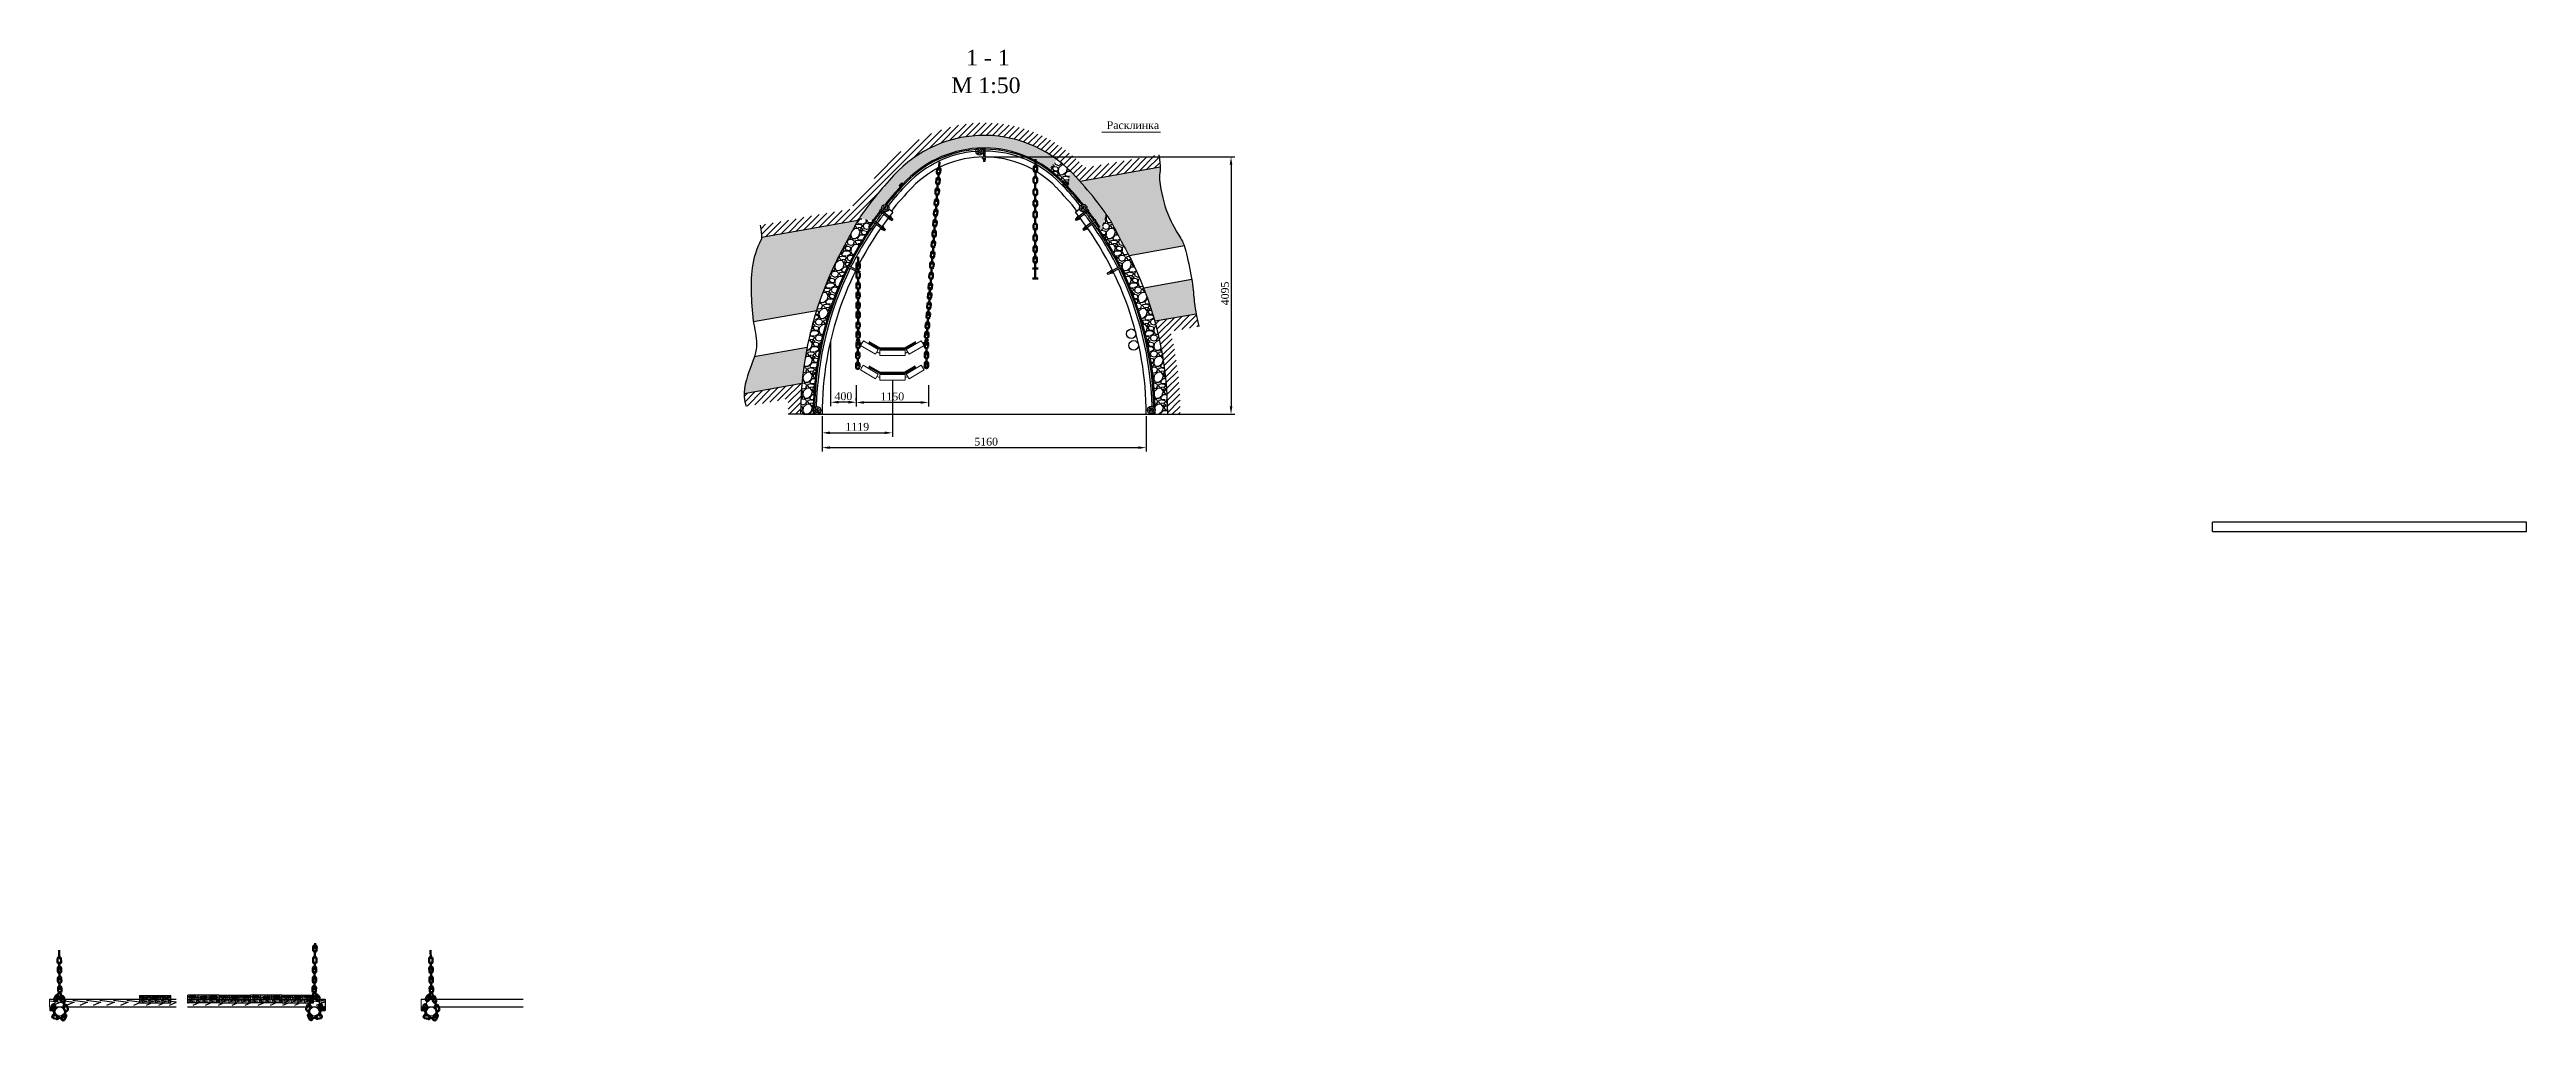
# Model space of a CAD drawing. Header units: millimetres. Extents: x -46762 to 161452, y -66984 to 31524.
# Drawn here: x -14040 to 25398, y -32197 to -16747 of the extents above; entities that cross this region are included whole.
import ezdxf

# ---------------------------------------------------------------- set-up
doc = ezdxf.new("R2010")
doc.units = ezdxf.units.MM
doc.header["$LTSCALE"] = 0.5
doc.styles.get("Standard").update_dxf_attribs({"font": 'TIMES.TTF'})
doc.dimstyles.new('ISO-25', dxfattribs={"dimscale": 50, "dimtxt": 2.5, "dimasz": 2.5, "dimexe": 1.25, "dimexo": 0.625, "dimtad": 1, "dimdec": 0, "dimtxsty": 'Standard', "dimcen": 2.5, "dimadec": 0, "dimazin": 0, "dimtfac": 1, "dimtdec": 0, "dimtmove": 0, "dimatfit": 3, "dimfxl": 1, "dimarcsym": 0})
pattern_1 = [(228.0128, (169.722, 254), (-2032.001727, -2286.002809), [34.172, -3383.05]), (184.9697, (146.862, 228.6), (3048.0049306, 253.9982075), [58.6405, -5805.4]), (132.5104, (88.442, 223.52), (2539.998152, -2794.002729), [41.3482, -4093.47]), (267.2737, (-10.618, 160.02), (253.998897, 5079.9983653), [53.4005, -5286.64]), (292.8337, (-13.158, 106.68), (-1270.0036056, 3048.001733), [52.3634, -5183.98]), (357.2737, (7.162, 58.42), (-5079.9983653, 253.998897), [53.4005, -5286.64]), (37.6942, (60.502, 55.88), (-3302.002086, -2539.9977357), [70.6194, -6991.31]), (72.2553, (116.382, 99.06), (1778.0035565, 5588.0016206), [66.672, -6600.53]), (121.4296, (136.702, 162.56), (-2032.0005235, 3301.996116), [53.5813, -5304.55]), (175.2364, (108.762, 208.28), (2793.997805, -253.997616), [61.1713, -2997.39]), (222.3974, (47.802, 213.36), (-3048.0000917, -2793.996365), [79.1078, -7831.68]), (138.8141, (240.842, 157.48), (-1777.998867, 1523.997656), [27.0005, -2673.06]), (171.4692, (220.522, 175.26), (3301.9949596, -508.00128), [51.3682, -5085.46]), (225, (169.72, 182.88), (-5e-14, -253.9998), [35.921, -323.289]), (203.1986, (151.942, 213.36), (1270.004283, 508.002227), [19.344, -1915.06]), (291.8014, (134.16, 205.74), (-254.00018, 762.00049), [27.3566, -1340.48]), (30.9638, (144.32, 180.34), (761.999195, 508.000396), [44.432, -1436.63]), (161.5651, (182.42, 203.2), (508.00023, -253.99962), [32.1287, -771.09]), (16.3895, (-13.158, 205.74), (2540.001401, 761.998415), [45.0088, -4455.88]), (70.3462, (30.022, 218.44), (-1015.997169, -2793.996049), [37.76, -3738.22]), (293.1986, (182.422, 254), (-508.002227, 1270.004283), [38.688, -1895.72]), (343.6105, (197.662, 218.44), (-2540.001401, 761.998415), [45.0088, -4455.88]), (339.444, (-13.158, 48.26), (-1270.001576, 507.999384), [43.4035, -2126.77]), (294.7751, (27.482, 33.02), (-1269.99704, 2793.998703), [36.3672, -3600.36]), (66.8014, (184.962, 0), (508.002227, 1270.004283), [38.688, -1895.72]), (17.354, (200.202, 35.56), (-3302.000178, -1015.998468), [42.5783, -4215.24]), (69.444, (60.502, 0), (-507.999384, -1270.001576), [21.7018, -2148.48]), (101.3099, (169.72, 0), (-253.99875, 1015.99675), [12.9515, -1282.2]), (165.9638, (167.18, 12.7), (762.00054, -253.99956), [52.3634, -994.905]), (186.009, (116.382, 25.4), (2539.9962544, 253.999407), [48.5267, -4804.14]), (303.6901, (144.32, 157.48), (-254.00009, 507.9995), [36.6324, -879.178]), (353.1572, (164.642, 127), (4318.0017857, -508.002275), [63.9557, -6331.6]), (60.9454, (228.142, 119.38), (-1015.997637, -1777.99576), [26.1508, -2588.94]), (90, (240.84, 142.24), (-254, 254), [15.24, -238.76]), (120.2564, (111.302, 33.02), (1015.997847, -1777.999103), [35.2867, -3493.39]), (48.0128, (93.522, 63.5), (2032.001727, 2286.002809), [68.3443, -3348.88]), (0, (139.24, 114.3), (254, 254), [66.04, -187.96]), (325.3048, (205.282, 114.3), (-2539.995599, 1778.000169), [40.161, -3975.93]), (254.0546, (238.302, 91.44), (-254.00065, -1016.00242), [36.983, -1812.17]), (207.646, (228.142, 55.88), (-4825.998305, -2540.0015975), [60.2145, -5961.25]), (175.4261, (174.802, 27.94), (-3302.0007605, 253.998771), [63.703, -6306.58]), (175.4261, (174.802, 27.94), (-3302.0007605, 253.998771), [63.703, -6306.58])]
pattern_2 = [(45, (-13.16, 0), (-50, 50), [])]

msp = doc.modelspace()

# ---------------------------------------------------------------- texts
at = {"char_height": 250, "attachment_point": 1}
for s, insert, width in [('{\\fTimes New Roman|b0|i0|c204|p18;1 - 1}', (554.63, -16749.16), 18457.166), ('{\\fTimes New Roman|b0|i0|c204|p18;М 1:50}', (318.77, -17190.74), 31183.03)]:
    msp.add_mtext(s, dxfattribs=dict(at, insert=insert, width=width))
at = {"lineweight": 15, "insert": (2791.85, -17887.31), "char_height": 125, "width": 2308.028, "attachment_point": 1}
msp.add_mtext('{\\fTimes New Roman|b0|i0|c204|p18;Расклинка}', dxfattribs=at)

# ---------------------------------------------------------------- blocks, each defined once
blk = doc.blocks.new('*D24')
at = {"color": 0, "lineweight": -2}
for p, q in [((-1603, -21396), (-1603, -22422)), ((-1321, -22359), (-1478, -22359)), ((-1196, -22334), (-1196, -22297))]:
    blk.add_line(p, q, dxfattribs=at)
at = {"color": 0}
for points in [[(-1478, -22338), (-1478, -22380), (-1603, -22359)], [(-1321, -22338), (-1321, -22380), (-1196, -22359)]]:
    blk.add_solid(points, dxfattribs=at)
at = {"layer": 'Defpoints', "color": 0}
for p in [(-1603, -21365), (-1603, -22359), (-1196, -22365)]:
    blk.add_point(p, dxfattribs=at)
at = {"color": 0, "insert": (-1400, -22264), "char_height": 125, "attachment_point": 5}
blk.add_mtext('400', dxfattribs=at)
blk = doc.blocks.new('*D25')
at = {"color": 0, "lineweight": -2}
for p, q in [((-1196, -22086), (-1196, -22426)), ((-171, -22363), (-1071, -22363)), ((-46, -22086), (-46, -22426))]:
    blk.add_line(p, q, dxfattribs=at)
at = {"color": 0}
for points in [[(-1071, -22342), (-1071, -22384), (-1196, -22363)], [(-171, -22342), (-171, -22384), (-46, -22363)]]:
    blk.add_solid(points, dxfattribs=at)
at = {"layer": 'Defpoints', "color": 0}
for p in [(-1196, -22055), (-46, -22055), (-1196, -22363)]:
    blk.add_point(p, dxfattribs=at)
at = {"color": 0, "lineweight": 15, "insert": (-621, -22268), "char_height": 125, "attachment_point": 5}
blk.add_mtext('1150', dxfattribs=at)
blk = doc.blocks.new('*D26')
at = {"color": 0, "lineweight": -2}
for p, q in [((873, -18456), (4834, -18456)), ((4772, -18581), (4772, -22426)), ((873, -22551), (4834, -22551))]:
    blk.add_line(p, q, dxfattribs=at)
at = {"color": 0}
for points in [[(4751, -18581), (4793, -18581), (4772, -18456)], [(4751, -22426), (4793, -22426), (4772, -22551)]]:
    blk.add_solid(points, dxfattribs=at)
at = {"layer": 'Defpoints', "color": 0}
for p in [(841, -18456), (841, -22551), (4772, -22551)]:
    blk.add_point(p, dxfattribs=at)
at = {"color": 0, "lineweight": 15, "insert": (4677, -20628), "char_height": 125, "attachment_point": 5, "rotation": 90}
blk.add_mtext('4095', dxfattribs=at)
blk = doc.blocks.new('*D27')
at = {"color": 0, "lineweight": -2}
for p, q in [((-1739, -22582), (-1739, -23144)), ((3421, -22582), (3421, -23144)), ((-1614, -23082), (3296, -23082))]:
    blk.add_line(p, q, dxfattribs=at)
at = {"color": 0}
for points in [[(-1614, -23061), (-1614, -23102), (-1739, -23082)], [(3296, -23061), (3296, -23102), (3421, -23082)]]:
    blk.add_solid(points, dxfattribs=at)
at = {"layer": 'Defpoints', "color": 0}
for p in [(-1739, -22551), (3421, -22551), (3421, -23082)]:
    blk.add_point(p, dxfattribs=at)
at = {"color": 0, "lineweight": 15, "insert": (873, -22987), "char_height": 125, "attachment_point": 5}
blk.add_mtext('5160', dxfattribs=at)
blk = doc.blocks.new('*D36')
at = {"color": 0, "lineweight": -2}
for p, q in [((-1739, -22582), (-1739, -22908)), ((-1614, -22846), (-745, -22846)), ((-620, -22582), (-620, -22908))]:
    blk.add_line(p, q, dxfattribs=at)
at = {"color": 0}
for points in [[(-1614, -22825), (-1614, -22867), (-1739, -22846)], [(-745, -22825), (-745, -22867), (-620, -22846)]]:
    blk.add_solid(points, dxfattribs=at)
at = {"layer": 'Defpoints', "color": 0}
for p in [(-1739, -22551), (-620, -22551), (-620, -22846)]:
    blk.add_point(p, dxfattribs=at)
at = {"color": 0, "insert": (-1179, -22751), "char_height": 125, "attachment_point": 5}
blk.add_mtext('1119', dxfattribs=at)

# ---------------------------------------------------------------- dimensions: what is measured, and where the dimension line sits
at = {"lineweight": 15}
dim = msp.add_linear_dim(base=(4771.8, -22551.25), p1=(841.35, -18456.25), p2=(841.35, -22551.25), angle=90, dimstyle='ISO-25', dxfattribs=at)
dim.commit()
dim.dimension.update_dxf_attribs({"geometry": '*D26', "text_midpoint": (4771.8, -20628.29), "dimtype": 160})
dim = msp.add_linear_dim(base=(-1602.58, -22359.32), p1=(-1196.42, -22365.09), p2=(-1602.58, -21364.81), text='400', dimstyle='ISO-25')
dim.commit()
dim.dimension.update_dxf_attribs({"geometry": '*D24', "text_midpoint": (-1399.5, -22264.48)})
dim = msp.add_linear_dim(base=(-1196.14, -22363.04), p1=(-46.14, -22054.67), p2=(-1196.14, -22054.67), angle=180, dimstyle='ISO-25', dxfattribs=at)
dim.commit()
dim.dimension.update_dxf_attribs({"geometry": '*D25', "text_midpoint": (-621.14, -22268.21)})
dim = msp.add_linear_dim(base=(3421.35, -23081.52), p1=(-1738.65, -22551.25), p2=(3421.35, -22551.25), dimstyle='ISO-25', dxfattribs=at)
dim.commit()
dim.dimension.update_dxf_attribs({"geometry": '*D27', "text_midpoint": (872.55, -23081.52), "dimtype": 160})
dim = msp.add_linear_dim(base=(-619.86, -22845.71), p1=(-1738.65, -22551.25), p2=(-619.86, -22551.25), dimstyle='ISO-25')
dim.commit()
dim.dimension.update_dxf_attribs({"geometry": '*D36', "text_midpoint": (-1179.25, -22750.7)})

# ---------------------------------------------------------------- hatches: boundary and pattern name
h = msp.add_hatch()
h.set_pattern_fill('JIS_WOOD', color=256, scale=100, style=0)
h.set_pattern_definition(pattern_2)
edge = h.paths.add_edge_path()
edge.add_line((-2292.35, -19463.23), (-2726.51, -19540.51))
edge.add_spline(control_points=[(-2726.51, -19540.51), (-2705.44, -19658.89), (-2700.3, -19712.04), (-2701.42, -19739.19)], knot_values=[6.85615718, 6.85615718, 6.85615718, 6.85615718, 7.47171734, 7.47171734, 7.47171734, 7.47171734], degree=3, periodic=0)
edge.add_line((-2701.42, -19739.19), (-2044.43, -19622.25))
edge.add_line((-2044.43, -19622.25), (-2292.35, -19463.23))
h.paths.add_polyline_path([(-1149.75, -19435.35), (-1667.45, -19352), (-2292.35, -19463.23), (-2044.43, -19622.25), (-1169.53, -19466.52, 0.00009443), (-1165.36, -19458.37, -0.00125616)])
h.paths.add_polyline_path([(-885.27, -19079.3, -0.00214832), (-859.22, -19047.04), (-998.95, -18901.92, 0.00952817), (-1134.81, -19073.02, 0.03860198), (-1276.71, -19282.46), (-1667.45, -19352), (-1149.75, -19435.35, -0.00515883), (-1084.44, -19341.63, -0.01535533)])
h.paths.add_polyline_path([(-660.97, -18818.61), (-879.84, -18762.26, 0.00800526), (-998.95, -18901.92), (-859.22, -19047.04, -0.01567329)])
h.paths.add_polyline_path([(-58.49, -18334.21), (-58.49, -18111.38, 0.10689248), (-787.44, -18659.89, 0.00601383), (-879.84, -18762.26), (-660.97, -18818.61, -0.00462767), (-599.74, -18753.58, -0.08890662)])
h.paths.add_polyline_path([(101.9, -18045.1, 0.02011294), (-58.49, -18111.38), (-58.49, -18334.21, -0.03658672), (201.77, -18221.49)])
h.paths.add_polyline_path([(1174.97, -17939.38, 0.05457416), (709.08, -17917.33, 0.07225544), (101.9, -18045.1), (201.77, -18221.49, -0.08589045), (854.69, -18113.29, -0.02566985), (1054.67, -18125.14)])
h.paths.add_polyline_path([(1375.6, -17980.91, 0.02391424), (1174.97, -17939.38), (1054.67, -18125.14, -0.04955851), (1432.28, -18205.43)])
h.paths.add_polyline_path([(1375.6, -17980.91), (1432.28, -18205.43, -0.08218888), (1999.93, -18495.61), (2122.7, -18338.52, 0.09754582)])
h.paths.add_polyline_path([(2236.37, -18429.49, 0.01698925), (2122.7, -18338.52), (1999.93, -18495.61, -0.03535197), (2209.52, -18674.76)])
h = msp.add_hatch()
h.set_pattern_fill('GRAVEL', color=256, scale=10, style=0)
h.set_pattern_definition(pattern_1)
h.paths.add_polyline_path([(1999.93, -18495.61, 0.08218888), (1432.28, -18205.43), (1491.24, -18438.94, -0.06350096), (1876.31, -18653.78)])
h.paths.add_polyline_path([(1432.28, -18205.43, 0.04955851), (1054.67, -18125.14), (931.33, -18315.57, -0.08279827), (1491.24, -18438.94)])
h.paths.add_polyline_path([(1054.67, -18125.14, 0.02566985), (854.69, -18113.29, 0.08589045), (201.77, -18221.49), (302.11, -18398.72, -0.06335832), (733.67, -18316.58, -0.27368052), (794.69, -18313.44, 0.00271337), (829.19, -18313.29), (829.18, -18308.88), (853.08, -18308.88), (853.1, -18313.29, -0.01122728), (931.33, -18315.57)])
h.paths.add_polyline_path([(302.11, -18398.72), (201.77, -18221.49, 0.03658672), (-58.49, -18334.21), (-58.49, -18563.57, -0.05714158)])
h.paths.add_polyline_path([(-58.49, -18563.57), (-58.49, -18334.21, 0.08890662), (-599.74, -18753.58, 0.00462767), (-660.97, -18818.61), (-473.33, -18866.92), (-472.12, -18865.62), (-470.1, -18867.75), (-440.21, -18875.45, -0.07116705)])
h.paths.add_polyline_path([(-493.9, -18931.6), (-514.36, -18910.8), (-473.33, -18866.92), (-660.97, -18818.61, 0.01567329), (-859.22, -19047.04), (-719.41, -19192.23, -0.01674853)])
h.paths.add_polyline_path([(-712.44, -19215.11), (-729.34, -19204.55, -0.00076883), (-719.41, -19192.23), (-859.22, -19047.04, 0.00214832), (-885.27, -19079.3, 0.01535533), (-1084.44, -19341.63, 0.00515883), (-1149.75, -19435.35), (-939.56, -19469.19), (-927.02, -19453.33), (-921.54, -19457.67, -0.00826918), (-816.86, -19315.74), (-823.15, -19310.77), (-808.26, -19291.94), (-786.57, -19309.1, -0.00022636), (-783.63, -19305.29, -0.15367956), (-794.45, -19270.92, -0.52901454)])
h.paths.add_polyline_path([(2309.98, -18781.44, 0.0187711), (2209.52, -18674.76), (2180.89, -18936.35, -0.01597196), (2401.15, -19190.73), (2522.93, -19023.79, 0.01472471)])
h.paths.add_polyline_path([(2657.86, -19193.52, 0.00989512), (2522.93, -19023.79), (2401.15, -19190.73, -0.00083648), (2412.23, -19204.43), (2398.75, -19212.85, -0.51544831), (2478.36, -19269.56, -0.03962207), (2477.61, -19279.02, -0.00081566), (2488.26, -19292.79), (2492.14, -19289.65), (2507.26, -19308.29), (2498.98, -19315, -0.00870197), (2603.86, -19457.22), (2608.84, -19453.26), (2623.78, -19472.05), (2617.75, -19476.84, -0.00588953), (2682.18, -19570.1), (2665.6, -19581.29), (2658.08, -19586.36, -0.00373007), (2701.8, -19652.24), (2780.43, -19360.48, 0.00973968)])
h = msp.add_hatch()
h.set_pattern_fill('GRAVEL', color=256, scale=10, style=0)
h.set_pattern_definition(pattern_1)
h.paths.add_polyline_path([(2209.52, -18674.76, 0.03535197), (1999.93, -18495.61), (1876.31, -18653.78, -0.04138344), (2093.15, -18843.38, -0.0017033), (2118.32, -18869.57), (2138.59, -18848.11), (2184.36, -18895.87), (2163.69, -18917.82, -0.00119952), (2180.89, -18936.35)])
h = msp.add_hatch()
h.set_pattern_fill('JIS_WOOD', color=256, scale=100, style=0)
h.set_pattern_definition(pattern_2)
h.paths.add_polyline_path([(2865.26, -18554.51), (2440.3, -18629.43, 0.03335371), (2236.37, -18429.49), (2209.52, -18674.76, -0.0187711), (2309.98, -18781.44, -0.00394749), (2368.46, -18845.18), (2695.25, -18787.56)])
h.paths.add_polyline_path([(3004.22, -18530.01), (2865.26, -18554.51), (2695.25, -18787.56), (2946.76, -18743.22)])
edge = h.paths.add_edge_path()
edge.add_spline(control_points=[(3644.21, -18620.26), (3642.11, -18586.45), (3635.92, -18528.19), (3621.32, -18421.21)], knot_values=[1.69003679, 1.69003679, 1.69003679, 1.69003679, 2.25364019, 2.25364019, 2.25364019, 2.25364019], degree=3, periodic=0)
edge.add_line((3621.32, -18421.21), (3004.22, -18530.01))
edge.add_line((3004.22, -18530.01), (2946.76, -18743.22))
edge.add_line((2946.76, -18743.22), (3644.21, -18620.26))
h = msp.add_hatch(color=253)
h.paths.add_polyline_path([(2695.25, -18787.56), (2368.46, -18845.18, -0.0107766), (2522.93, -19023.79)])
h.paths.add_polyline_path([(2946.76, -18743.22), (2695.25, -18787.56), (2522.93, -19023.79, -0.00989512), (2657.86, -19193.52, -0.00973968), (2780.43, -19360.48)])
edge = h.paths.add_edge_path()
edge.add_spline(control_points=[(3821.5, -19490.38), (3820.46, -19488.26), (3740.86, -19326.11), (3661.73, -19054.33), (3622.76, -18759.74), (3646.32, -18654.43), (3644.21, -18620.26)], knot_values=[2.25364019, 2.25364019, 2.25364019, 2.25364019, 2.39619126, 13.17190061, 19.12663813, 19.69612942, 19.69612942, 19.69612942, 19.69612942], degree=3, periodic=0)
edge.add_line((3644.21, -18620.26), (2946.76, -18743.22))
edge.add_line((2946.76, -18743.22), (2780.43, -19360.48))
edge.add_arc((-1565.94, -22422.87), 5316.87, 35.158002, 35.168011, ccw=False)
edge.add_arc((-1308.96, -22258.19), 5011.96, 33.96077, 35.310536, ccw=False)
edge.add_arc((34820.07, -2984.49), 35966.62, 207.260228, 208.133988)
edge.add_line((3103, -19944.02), (3821.5, -19490.38))
h = msp.add_hatch(color=253)
edge = h.paths.add_edge_path()
edge.add_arc((-22748.6, -8419.53), 24242.36, 331.205544, 331.459366)
edge.add_line((-1452.21, -20002.09), (-2044.43, -19622.25))
edge.add_line((-2044.43, -19622.25), (-2701.42, -19739.19))
edge.add_spline(control_points=[(-2701.42, -19739.19), (-2702.17, -19757.19), (-2784.22, -19910.93), (-2872.9, -20205.39), (-2871.41, -20499.93), (-2866.82, -20640.13)], knot_values=[7.47171734, 7.47171734, 7.47171734, 7.47171734, 7.87998616, 17.03746354, 25.4582859, 25.4582859, 25.4582859, 25.4582859], degree=3, periodic=0)
edge.add_line((-2866.82, -20640.13), (-1669.07, -20460.63))
edge.add_arc((3421.35, -22551.25), 5503, 153.505852, 157.672234, ccw=False)
h.paths.add_polyline_path([(-1169.53, -19466.52), (-2044.43, -19622.25), (-1452.21, -20002.09, 0.00624541)])
h = msp.add_hatch()
h.set_pattern_fill('GRAVEL', color=256, scale=10, style=0)
h.set_pattern_definition(pattern_1)
h.paths.add_polyline_path([(-1334.55, -20205.36), (-1337.51, -20203.91), (-1326.66, -20184.63), (-1324.73, -20185.54, -0.00405549), (-1285.73, -20108.87), (-1452.21, -20002.09, -0.00110751), (-1503.73, -20096.32, 0.01818127), (-1669.07, -20460.63), (-1437.11, -20425.87, -0.0114662)])
h.paths.add_polyline_path([(-975.38, -19586.36), (-982.9, -19581.29), (-999.48, -19570.1, -0.00581647), (-935.4, -19477.31), (-941.91, -19472.16), (-939.56, -19469.19), (-1149.75, -19435.35, 0.00125616), (-1165.36, -19458.37, -0.00633984), (-1452.21, -20002.09), (-1285.73, -20108.87, -0.02867384)])
h = msp.add_hatch()
h.set_pattern_fill('GRAVEL', color=256, scale=10, style=0)
h.set_pattern_definition(pattern_1)
h.paths.add_polyline_path([(2848.07, -19458.38, 0.00593576), (2780.42, -19360.48), (2701.8, -19652.24, -0.02176061), (2936.83, -20048.93), (3103, -19944.02, -0.00381252)])
h.paths.add_polyline_path([(3201.99, -20127.86, -0.00145132), (3103, -19944.02), (2936.83, -20048.93, -0.00772037), (3011.81, -20194.4), (3022.79, -20188.53), (3034.11, -20209.69), (3022.43, -20215.94, -0.02323951), (3218.61, -20667.83), (3353.85, -20465.76, 0.01683642)])
h.paths.add_polyline_path([(3353.85, -20465.76), (3218.61, -20667.83, -0.027852), (3397.23, -21230.44), (3611.81, -21264.54, 0.03819311)])
h.paths.add_polyline_path([(3611.81, -21264.54), (3397.23, -21230.44, -0.02338301), (3498.12, -21715.74), (3689.09, -21644.25, 0.01761068)])
h.paths.add_polyline_path([(3689.09, -21644.25), (3498.12, -21715.74, -0.02166301), (3550.77, -22171.97), (3756.59, -22259.01, 0.0281211)])
h = msp.add_hatch(color=253)
edge = h.paths.add_edge_path()
edge.add_spline(control_points=[(3904.89, -19642.45), (3877.42, -19596.04), (3848, -19544.04), (3821.5, -19490.38)], knot_values=[19.69613673, 19.69613673, 19.69613673, 19.69613673, 23.31392891, 23.31392891, 23.31392891, 23.31392891], degree=3, periodic=0)
edge.add_line((3821.5, -19490.38), (3103, -19944.02))
edge.add_arc((34820.07, -2984.49), 35966.62, 208.133988, 208.285483)
edge.add_line((3147.95, -20027.82), (3713.73, -19928.06))
edge.add_line((3713.73, -19928.06), (3904.89, -19642.45))
edge = h.paths.add_edge_path()
edge.add_spline(control_points=[(4028.51, -19872.56), (4012.69, -19823.51), (3987.89, -19777.85), (3930.59, -19685.86), (3904.89, -19642.45)], knot_values=[23.31392891, 23.31392891, 23.31392891, 23.31392891, 28.01313654, 31.39770862, 31.39770862, 31.39770862, 31.39770862], degree=3, periodic=0)
edge.add_line((3904.89, -19642.45), (3713.73, -19928.06))
edge.add_line((3713.73, -19928.06), (4028.51, -19872.56))
h = msp.add_hatch(color=253)
edge = h.paths.add_edge_path()
edge.add_line((-2050.15, -21963.33), (-2933.37, -21963.33))
edge.add_spline(control_points=[(-2933.37, -21963.33), (-2958.66, -22045.37), (-2978.97, -22134.25), (-2980.57, -22225.41)], knot_values=[51.30426437, 51.30426437, 51.30426437, 51.30426437, 55.07581819, 55.07581819, 55.07581819, 55.07581819], degree=3, periodic=0)
edge.add_line((-2980.57, -22225.41), (-2059.96, -22063.09))
edge.add_arc((3421.35, -22551.25), 5503, 173.867027, 174.910697, ccw=False)
edge = h.paths.add_edge_path()
edge.add_line((-1978.39, -21490.22), (-2229.86, -21534.56))
edge.add_line((-2229.86, -21534.56), (-2854.34, -21740.38))
edge.add_spline(control_points=[(-2854.34, -21740.38), (-2870.22, -21783.44), (-2897.25, -21854.37), (-2924.26, -21933.75), (-2933.37, -21963.33)], knot_values=[47.54211885, 47.54211885, 47.54211885, 47.54211885, 49.9444603, 51.30426437, 51.30426437, 51.30426437, 51.30426437], degree=3, periodic=0)
edge.add_line((-2933.37, -21963.33), (-2050.15, -21963.33))
edge.add_arc((3421.35, -22551.25), 5503, 168.883238, 173.867027, ccw=False)
edge = h.paths.add_edge_path(flags=17)
edge.add_line((-2229.86, -21534.56), (-2818.84, -21638.41))
edge.add_spline(control_points=[(-2818.84, -21638.41), (-2829.24, -21671.34), (-2841.33, -21705.11), (-2854.34, -21740.38)], knot_values=[45.57418295, 45.57418295, 45.57418295, 45.57418295, 47.54211885, 47.54211885, 47.54211885, 47.54211885], degree=3, periodic=0)
edge.add_line((-2854.34, -21740.38), (-2229.86, -21534.56))
edge = h.paths.add_edge_path()
edge.add_spline(control_points=[(-2861.05, -20776.87), (-2855.58, -20878.63), (-2846.93, -20980.15), (-2831.44, -21082.15)], knot_values=[28.20127342, 28.20127342, 28.20127342, 28.20127342, 34.33410539, 34.33410539, 34.33410539, 34.33410539], degree=3, periodic=0)
edge.add_line((-2831.44, -21082.15), (-2222.96, -20974.86))
edge.add_line((-2222.96, -20974.86), (-2861.05, -20776.87))
edge = h.paths.add_edge_path()
edge.add_line((-1669.07, -20460.63), (-2866.82, -20640.13))
edge.add_spline(control_points=[(-2866.82, -20640.13), (-2866.64, -20645.52), (-2865.1, -20691.18), (-2863.21, -20736.73), (-2861.05, -20776.87)], knot_values=[25.4582859, 25.4582859, 25.4582859, 25.4582859, 25.78178238, 28.20127342, 28.20127342, 28.20127342, 28.20127342], degree=3, periodic=0)
edge.add_line((-2861.05, -20776.87), (-2222.96, -20974.86))
edge.add_line((-2222.96, -20974.86), (-1829.81, -20905.53))
edge.add_arc((3421.35, -22551.25), 5503, 157.672234, 162.599004, ccw=False)
h = msp.add_hatch()
h.set_pattern_fill('GRAVEL', color=256, scale=10, style=0)
h.set_pattern_definition(pattern_1)
h.paths.add_polyline_path([(-1874.7, -22279.83), (-2079.83, -22409.56, 0.00643774), (-2081.65, -22551.25), (-1881.65, -22551.25, -0.01280197)])
h.paths.add_polyline_path([(-1848.96, -21963.33), (-2050.15, -21963.33, 0.02032529), (-2079.83, -22409.56), (-1874.7, -22279.83, -0.01497333)])
h.paths.add_polyline_path([(-1749.86, -21376.35), (-1970.12, -21448.95, 0.02366245), (-2050.15, -21963.33), (-1848.96, -21963.33, -0.02808547)])
h.paths.add_polyline_path([(-1690.44, -21140.08), (-1881.55, -21080.79, 0.01720779), (-1970.12, -21448.95), (-1749.86, -21376.35, -0.01148684)])
h.paths.add_polyline_path([(-1437.11, -20425.87), (-1669.07, -20460.63, 0.02980782), (-1881.55, -21080.79), (-1690.44, -21140.08, -0.03577143)])
h = msp.add_hatch(color=253)
edge = h.paths.add_edge_path()
edge.add_spline(control_points=[(4218.11, -20956.09), (4195.34, -20835.8), (4180.07, -20685.88), (4166.56, -20532.9), (4146.84, -20410.17)], knot_values=[40.33382811, 40.33382811, 40.33382811, 40.33382811, 43.56418841, 49.19607196, 49.19607196, 49.19607196, 49.19607196], degree=3, periodic=0)
edge.add_line((4146.84, -20410.17), (3385.37, -20544.44))
edge.add_arc((-1738.12, -22551.18), 5502.47, 15.595991, 21.388956, ccw=False)
edge.add_line((3561.75, -21071.83), (4218.11, -20956.09))
h = msp.add_hatch()
h.set_pattern_fill('JIS_WOOD', color=256, scale=100, style=0)
h.set_pattern_definition(pattern_2)
edge = h.paths.add_edge_path()
edge.add_spline(control_points=[(4258.2, -21152.11), (4240.78, -21071.23), (4227.86, -21007.61), (4218.08, -20956.1)], knot_values=[49.19570011, 49.19570011, 49.19570011, 49.19570011, 50.58035951, 50.58035951, 50.58035951, 50.58035951], degree=3, periodic=0)
edge.add_line((4218.08, -20956.1), (3561.75, -21071.83))
edge.add_arc((-1738.12, -22551.18), 5502.47, 13.522577, 15.595991, ccw=False)
edge.add_line((3611.81, -21264.54), (3825.04, -21298.44))
edge.add_arc((-1738.12, -22551.18), 5702.47, 12.690475, 13.383603)
edge.add_line((3809.48, -21231.23), (4258.2, -21152.11))
h.paths.add_polyline_path([(3825.04, -21298.44), (3611.81, -21264.54, -0.01761068), (3689.09, -21644.25), (3879.8, -21572.85, 0.01226958)])
h.paths.add_polyline_path([(3879.8, -21572.85), (3689.09, -21644.25, -0.0281211), (3756.59, -22259.01), (3960.63, -22345.3, 0.03408894)])
h = msp.add_hatch()
h.set_pattern_fill('JIS_WOOD', color=256, scale=100, style=0)
h.set_pattern_definition(pattern_2)
h.paths.add_polyline_path([(-2079.83, -22409.56), (-2281.63, -22537.19, 0.00061622), (-2281.65, -22551.25), (-2081.65, -22551.25, -0.00643774)])
edge = h.paths.add_edge_path()
edge.add_line((-2059.96, -22063.09), (-2980.57, -22225.41))
edge.add_spline(control_points=[(-2980.57, -22225.41), (-2981.72, -22290.71), (-2973.27, -22357.18), (-2950.19, -22423.14)], knot_values=[55.07581819, 55.07581819, 55.07581819, 55.07581819, 57.77700496, 57.77700496, 57.77700496, 57.77700496], degree=3, periodic=0)
edge.add_line((-2950.19, -22423.14), (-2276.3, -22304.32))
edge.add_arc((3421.35, -22551.25), 5703, 177.518427, 179.858773)
edge.add_line((-2281.63, -22537.19), (-2079.83, -22409.56))
edge.add_arc((3421.35, -22551.25), 5503, 174.910697, 178.524599, ccw=False)
h = msp.add_hatch()
h.set_pattern_fill('GRAVEL', color=256, scale=10, style=0)
h.set_pattern_definition(pattern_1)
h.paths.add_polyline_path([(3756.59, -22259.01), (3550.77, -22171.97, -0.01264951), (3563.18, -22439.93, -0.00524819), (3564.35, -22551.25), (3764.35, -22551.25, 0.00524814), (3763.14, -22435.73, 0.00803553)])
h = msp.add_hatch()
h.set_pattern_fill('JIS_WOOD', color=256, scale=100, style=0)
h.set_pattern_definition(pattern_2)
h.paths.add_polyline_path([(3959.86, -22344.97), (3756.59, -22259.01, -0.01328474), (3764.35, -22551.25), (3963.09, -22551.25, 0.00917931)])

# ---------------------------------------------------------------- linework, layer by layer
at = {"lineweight": 15}
for p, q in [((2714.9, -18061.3), (3648.71, -18061.3)), ((-500.08, -18900.7), (-480.45, -18906.65)), ((-497.11, -18922.1), (-479.26, -18917.35)), ((-475.69, -18880.49), (-470.93, -18909.02)), ((-475.69, -18920.32), (-469.74, -18932.21)), ((-474.5, -18913.78), (-448.33, -18904.86)), ((2089.99, -18903.66), (2121.11, -18896.63)), ((2127.47, -18903.66), (2113.75, -18924.72)), ((2183.63, -18896.56), (2130.08, -18953.51)), ((2137.85, -18855.17), (2131.49, -18891.62)), ((2132.16, -18906.66), (2131.49, -18944.12)), ((2136.51, -18909.68), (2173.66, -18899.97)), ((2140.18, -18894.29), (2158.27, -18879.58))]:
    msp.add_line(p, q, dxfattribs=at)
for p, q in [((21.19, -18518.3), (31.7, -18535.33)), ((203.61, -18434.08), (210.04, -18453.07)), ((393.52, -18371.71), (399.95, -18390.74)), ((595.53, -18330.64), (597.64, -18350.57)), ((816.78, -18478.61), (816.24, -18456.62)), ((866.45, -18455.63), (816.25, -18456.86)), ((823.02, -18478.48), (823.02, -18496.23)), ((823.02, -18496.23), (860.52, -18496.23)), ((829.18, -18308.88), (853.08, -18308.88)), ((829.18, -18308.88), (829.69, -18456.31)), ((829.78, -18478.31), (829.98, -18526.19)), ((853.98, -18526.09), (829.98, -18526.19)), ((853.08, -18308.88), (853.69, -18455.84)), ((853.78, -18477.84), (853.98, -18526.09)), ((860.52, -18496.23), (860.52, -18477.65)), ((1087.16, -18330.64), (1085.06, -18350.57)), ((1289.18, -18371.71), (1282.74, -18390.74)), ((1479.09, -18434.08), (1472.66, -18453.07)), ((1661.52, -18518.27), (1651, -18535.33)), ((-514.36, -18910.8), (-472.12, -18865.62)), ((-514.36, -18910.8), (-479.85, -18945.88)), ((-472.12, -18865.62), (-438.21, -18901.33)), ((-451.27, -18887.58), (-438.21, -18901.33)), ((-308.81, -18746.94), (-295.3, -18761.35)), ((-149.54, -18622.46), (-138.91, -18639.27)), ((1832.3, -18622.35), (1821.61, -18639.27)), ((1991.69, -18746.75), (1978, -18761.35)), ((2138.59, -18848.11), (2084.81, -18905.03)), ((2130.09, -18953.51), (2184.36, -18895.87)), ((2138.59, -18848.11), (2184.36, -18895.87)), ((3644.21, -18620.26), (2368.46, -18845.18)), ((-808.26, -19291.94), (-823.15, -19310.77)), ((-823.15, -19310.77), (-681.89, -19422.5)), ((-808.26, -19291.94), (-667.29, -19403.45)), ((-712.44, -19215.11), (-729.34, -19204.55)), ((-696.98, -19267.51), (-697.45, -19267.14)), ((-613.15, -19334.35), (-675.95, -19284.27)), ((-585.54, -19063.71), (-601.5, -19051.57)), ((2268.24, -19063.71), (2284.2, -19051.57)), ((2295.85, -19334.35), (2359.94, -19283.25)), ((2492.14, -19289.65), (2349.77, -19405.13)), ((2507.26, -19308.29), (2365.09, -19423.61)), ((2398.75, -19212.85), (2412.23, -19204.43)), ((2507.26, -19308.29), (2492.14, -19289.65)), ((-1169.53, -19466.52), (-2701.42, -19739.19)), ((-1028.48, -19666.67), (-1011.26, -19676.87)), ((-999.48, -19570.1), (-982.9, -19581.29)), ((-982.9, -19581.29), (-958.86, -19597.5)), ((-927.02, -19453.33), (-941.91, -19472.16)), ((-941.91, -19472.16), (-800.64, -19583.89)), ((-927.02, -19453.33), (-786.04, -19564.84)), ((-791.25, -19607.89), (-808.78, -19594.6)), ((-787.62, -19603.06), (-771.83, -19615.38)), ((-783.38, -19597.54), (-745.83, -19627.25)), ((-760.84, -19568.2), (-778.24, -19554.73)), ((-768.79, -19578.49), (-730.94, -19608.42)), ((-764.55, -19572.91), (-748.7, -19585.18)), ((-730.94, -19608.42), (-745.83, -19627.25)), ((-672.5, -19446.5), (-690.03, -19433.21)), ((-669.13, -19441.87), (-653.35, -19454.36)), ((-664.63, -19436.15), (-627.07, -19465.85)), ((-642.09, -19406.8), (-659.49, -19393.34)), ((-650.03, -19417.1), (-612.18, -19447.03)), ((-645.77, -19411.91), (-630.1, -19424)), ((-612.18, -19447.03), (-627.07, -19465.85)), ((2332.86, -19418.84), (2297.99, -19447.14)), ((2313.1, -19465.77), (2297.99, -19447.14)), ((2328.19, -19413.56), (2312.41, -19425.49)), ((2348.09, -19437.4), (2313.1, -19465.77)), ((2324.57, -19408.82), (2341.51, -19394.78)), ((2351.85, -19442.24), (2336.17, -19454.42)), ((2373.37, -19433.6), (2341.32, -19394.94)), ((2356.3, -19447.47), (2373.37, -19433.6)), ((2450.64, -19579.05), (2413.16, -19608.85)), ((2428.1, -19627.64), (2413.16, -19608.85)), ((2465.87, -19597.61), (2428.1, -19627.64)), ((2446.11, -19573.71), (2430.27, -19585.79)), ((2442.36, -19569.03), (2459.29, -19554.99)), ((2469.75, -19602.31), (2454.03, -19614.74)), ((2491.15, -19593.81), (2459.11, -19555.15)), ((2608.84, -19453.26), (2467.86, -19565.36)), ((2474.08, -19607.69), (2491.15, -19593.81)), ((2475.97, -19574.24), (2475.35, -19574.74)), ((2579.39, -19507.34), (2483.09, -19583.91)), ((2579.33, -19507.39), (2602.13, -19489.26)), ((2623.78, -19472.05), (2602.13, -19489.26)), ((2623.78, -19472.05), (2608.84, -19453.26)), ((2665.6, -19581.29), (2641.5, -19597.54)), ((2682.18, -19570.1), (2665.6, -19581.29)), ((2711.18, -19666.66), (2693.96, -19676.87)), ((-1232.14, -20008.24), (-1214.19, -20017.1)), ((-1133.18, -19834.99), (-1115.55, -19844.47)), ((2815.88, -19834.99), (2798.25, -19844.47)), ((2914.83, -20008.24), (2896.89, -20017.1)), ((4028.51, -19872.56), (3147.95, -20027.82)), ((-1443.69, -20491.77), (-1461.89, -20483.45)), ((-1362.63, -20309.91), (-1381.2, -20302.39)), ((-1337.51, -20203.91), (-1326.66, -20184.63)), ((-1337.51, -20203.91), (-1205.63, -20268.48)), ((-1326.66, -20184.63), (-1195.69, -20246.63)), ((-1324.73, -20185.54), (-1306.65, -20194.1)), ((-1211.15, -20280.74), (-1190.15, -20235.13)), ((-1191.08, -20289.75), (-1211.15, -20280.74)), ((-1170.38, -20244.23), (-1190.37, -20235.03)), ((-1188.94, -20284.51), (-1170.53, -20292.82)), ((-1185.74, -20277.9), (-1142.46, -20298.38)), ((-1175.81, -20256.04), (-1132.19, -20276.69)), ((-1173.34, -20250.59), (-1154.98, -20258.61)), ((-1142.46, -20298.38), (-1132.19, -20276.69)), ((2866.06, -20272.38), (2802.36, -20306.47)), ((2813.68, -20327.63), (2802.36, -20306.47)), ((2876.91, -20293.8), (2813.68, -20327.63)), ((2862.94, -20266.31), (2845.4, -20275.9)), ((2860.4, -20261.3), (2879.98, -20251.27)), ((2879.88, -20299.86), (2862.3, -20309.26)), ((2902.67, -20296.07), (2879.76, -20251.38)), ((2882.99, -20305.92), (2902.67, -20296.07)), ((3022.79, -20188.53), (2885.26, -20262.11)), ((2890.99, -20272.65), (2890.74, -20272.79)), ((3034.11, -20209.69), (2896.21, -20283.47)), ((3034.11, -20209.69), (3022.79, -20188.53)), ((3045.33, -20309.91), (3063.9, -20302.39)), ((3126.39, -20491.77), (3144.59, -20483.45)), ((4146.35, -20407.12), (3385.26, -20544.16)), ((-1585.58, -20865.81), (-1604.42, -20859.09)), ((-1518.15, -20677.37), (-1536.99, -20670.65)), ((3200.85, -20677.37), (3219.68, -20670.65)), ((3268.28, -20865.81), (3287.12, -20859.09)), ((-1829.81, -20905.53), (-2831.44, -21082.15)), ((-1699.16, -21251.06), (-1718.79, -21247.09)), ((-1645.83, -21056.66), (-1664.7, -21049.93)), ((3328.53, -21056.66), (3347.4, -21049.93)), ((3381.86, -21251.06), (3401.48, -21247.09)), ((4218.11, -20956.09), (3561.75, -21071.83)), ((-1978.39, -21490.22), (-2818.84, -21638.41)), ((-1782.77, -21641.75), (-1802.47, -21638.26)), ((-1744.61, -21445.36), (-1764.31, -21441.86)), ((3427.3, -21445.36), (3447.01, -21441.86)), ((3465.47, -21641.75), (3485.17, -21638.26)), ((-2059.96, -22063.09), (-2980.57, -22225.41)), ((-1836.19, -22033.24), (-1856.18, -22032.14)), ((-1813.48, -21839.42), (-1833.18, -21835.92)), ((-619.86, -22006.19), (-619.86, -22828.22)), ((3496.17, -21839.42), (3515.89, -21835.92)), ((3518.89, -22033.24), (3538.88, -22032.14)), ((-1860.3, -22431.66), (-1880.29, -22431.21)), ((-1851.99, -22231.94), (-1872, -22231.49)), ((3534.69, -22231.94), (3554.7, -22231.49)), ((3543, -22431.66), (3562.99, -22431.21)), ((-1861.65, -22551.25), (-2281.65, -22551.25)), ((-2036.65, -22551.25), (4771.8, -22551.25)), ((-1738.65, -22551.25), (-1861.65, -22551.25)), ((25398.16, -24267.19), (20398.16, -24267.19)), ((20398.16, -24417.19), (20398.16, -24267.19)), ((20398.16, -24417.19), (25398.16, -24417.19)), ((25398.16, -24417.19), (25398.16, -24267.19))]:
    msp.add_line(p, q)
at = {"lineweight": 9}
for p, q in [((714.64, -18368.68), (758.76, -18369.2)), ((714.64, -18368.68), (758.76, -18369.2)), ((758.76, -18374.91), (728.65, -18403.96)), ((758.76, -18374.91), (728.65, -18403.96)), ((740.59, -18326.66), (763.43, -18365.57)), ((740.59, -18326.66), (763.43, -18365.57)), ((766.03, -18375.95), (799.25, -18401.36)), ((766.03, -18375.95), (799.25, -18401.36)), ((782.64, -18326.66), (768.62, -18360.9)), ((782.64, -18326.66), (768.62, -18360.9)), ((774.86, -18369.2), (815.35, -18360.9)), ((774.86, -18369.2), (815.35, -18360.9)), ((-786.65, -19273.03), (-742.52, -19273.55)), ((-742.52, -19279.25), (-772.63, -19308.3)), ((-760.69, -19231.01), (-737.85, -19269.91)), ((-735.25, -19280.29), (-702.03, -19305.71)), ((-718.64, -19231.01), (-732.66, -19265.25)), ((-726.42, -19273.55), (-685.94, -19265.25)), ((2366.17, -19271.66), (2410.29, -19272.18)), ((2406.07, -19281.96), (2380.18, -19306.93)), ((2392.12, -19229.64), (2414.96, -19268.55)), ((2410.29, -19277.89), (2406.07, -19281.96)), ((2417.56, -19278.92), (2450.78, -19304.34)), ((2434.17, -19229.64), (2420.15, -19263.88)), ((2426.39, -19272.18), (2466.88, -19263.88)), ((-1082.5, -21380.58), (-1126.87, -21455.42)), ((-888.68, -21596.66), (-1126.87, -21455.42)), ((-844.31, -21521.82), (-1082.5, -21380.58)), ((-844.31, -21521.82), (-888.68, -21596.66)), ((-416.35, -21530.91), (-821.56, -21530.91)), ((-821.56, -21530.91), (-821.56, -21617.66)), ((-821.56, -21617.66), (-416.35, -21617.66)), ((-416.35, -21617.66), (-416.35, -21530.91)), ((-397.97, -21521.82), (-159.78, -21380.58)), ((-397.97, -21521.82), (-353.6, -21596.66)), ((-353.6, -21596.66), (-115.41, -21455.42)), ((-159.78, -21380.58), (-115.41, -21455.42)), ((-1083.4, -21769.11), (-1127.78, -21843.94)), ((-889.59, -21985.18), (-1127.78, -21843.94)), ((-845.21, -21910.35), (-1083.4, -21769.11)), ((-845.21, -21910.35), (-889.59, -21985.18)), ((-822.46, -21919.44), (-822.46, -22006.19)), ((-417.26, -21919.44), (-822.46, -21919.44)), ((-822.46, -22006.19), (-417.26, -22006.19)), ((-417.26, -22006.19), (-417.26, -21919.44)), ((-398.88, -21910.35), (-160.69, -21769.11)), ((-398.88, -21910.35), (-354.5, -21985.18)), ((-354.5, -21985.18), (-116.31, -21843.94)), ((-160.69, -21769.11), (-116.31, -21843.94)), ((-1846.09, -22447.71), (-1823.25, -22486.62)), ((-1804.04, -22447.71), (-1818.06, -22481.95)), ((3475.63, -22443.94), (3498.47, -22482.85)), ((3517.68, -22443.94), (3503.66, -22478.18)), ((3509.89, -22486.48), (3550.38, -22478.18)), ((-1872.04, -22489.73), (-1827.91, -22490.25)), ((-1827.91, -22495.96), (-1858.03, -22525)), ((-1820.65, -22496.99), (-1787.43, -22522.41)), ((-1811.82, -22490.25), (-1771.33, -22481.95)), ((3449.67, -22485.96), (3493.8, -22486.48)), ((3493.8, -22492.18), (3463.68, -22521.23)), ((3501.06, -22493.22), (3534.29, -22518.64))]:
    msp.add_line(p, q, dxfattribs=at)
at = {"linetype": 'Continuous', "lineweight": 50}
for p, q in [((1656.26, -18491.77), (1656.26, -18626.95)), ((104.94, -18864.34), (95.18, -18999.17)), ((117.05, -18697.21), (107.28, -18832.03)), ((128.72, -18536.11), (118.95, -18670.94)), ((1655.14, -18854.91), (1655.14, -18990.09)), ((1656.26, -18662.78), (1656.26, -18797.96)), ((80.59, -19200.58), (70.82, -19335.4)), ((92.55, -19035.51), (82.78, -19170.33)), ((1655.14, -19040.79), (1655.14, -19175.97)), ((1655.14, -19210.54), (1655.14, -19345.72)), ((44.38, -19700.47), (34.61, -19835.3)), ((56.38, -19534.8), (46.61, -19669.62)), ((68.48, -19367.8), (58.71, -19502.62)), ((1654.01, -19402.67), (1654.01, -19537.85)), ((1654.01, -19588.55), (1654.01, -19723.73)), ((-1165.15, -20045.53), (-1165.15, -20180.7)), ((20.13, -20035.21), (10.36, -20170.03)), ((32.12, -19869.67), (22.35, -20004.5)), ((1654.01, -19772.93), (1654.01, -19908.1)), ((1654.01, -19945.21), (1654.01, -20080.39)), ((-1165.15, -20363.17), (-1165.15, -20498.35)), ((-4.71, -20373.79), (-14.47, -20508.61)), ((7.96, -20203.27), (-1.81, -20338.09)), ((1611.58, -20231.26), (1702.84, -20231.26)), ((1611.58, -20391.26), (1702.84, -20391.26)), ((1654.01, -20116.68), (1654.01, -20210.37)), ((1654.18, -20231.26), (1654.18, -20391.26)), ((-1165.15, -20531.45), (-1165.15, -20666.63)), ((-1165.15, -20842.48), (-1165.15, -20977.66)), ((-38.75, -20848.08), (-48.52, -20982.9)), ((-26.59, -20680.24), (-36.36, -20815.06)), ((-17.53, -20526.62), (-27.3, -20661.44)), ((-1165.15, -20991.37), (-1165.15, -21126.55)), ((-1165.15, -21159.65), (-1165.15, -21294.83)), ((-62.6, -21161.96), (-72.37, -21296.78)), ((-1170.98, -21650.93), (-1170.98, -21786.11)), ((-1169.05, -21487.24), (-1169.05, -21622.41)), ((-1165.2, -21319.69), (-1165.2, -21454.87)), ((-75.6, -21322.05), (-75.6, -21457.22)), ((-75.6, -21482.79), (-75.6, -21617.97)), ((-75.6, -21639.13), (-75.6, -21774.3)), ((-13887.83, -31079.07), (-13885.56, -31214.23)), ((-9813.73, -31076.98), (-9816, -31212.14)), ((-7971.74, -31079.07), (-7969.47, -31214.23)), ((-13884.83, -31264.76), (-13882.56, -31399.92)), ((-9816.72, -31262.67), (-9818.99, -31397.83)), ((-7968.75, -31264.76), (-7966.48, -31399.92)), ((-13879.61, -31575.75), (-13877.34, -31710.91)), ((-13875.83, -31728.96), (-13835.22, -31853.32)), ((-13825.24, -31879.19), (-13792.36, -31976.87)), ((-9876.32, -31877.1), (-9909.2, -31974.78)), ((-9825.73, -31726.87), (-9866.33, -31851.23)), ((-9821.95, -31573.66), (-9824.22, -31708.82)), ((-7963.52, -31575.75), (-7961.25, -31710.91)), ((-7959.74, -31728.96), (-7919.14, -31853.32)), ((-7909.15, -31879.19), (-7876.27, -31976.87)), ((-13968.07, -32134.87), (-13973.97, -31999.82)), ((-13824.13, -32170.37), (-13933.76, -32144.98)), ((-9877.42, -32168.27), (-9767.8, -32142.89)), ((-9733.49, -32132.77), (-9727.59, -31997.73)), ((-8051.98, -32134.87), (-8057.88, -31999.82)), ((-7908.05, -32170.37), (-8017.67, -32144.98))]:
    msp.add_line(p, q, dxfattribs=at)
at = {"lineweight": 50}
for p, q in [((77.03, -18864.57), (80.85, -18811.82)), ((88.7, -18703.48), (92.52, -18650.73)), ((130.95, -18868.48), (134.78, -18815.73)), ((142.62, -18707.38), (146.44, -18654.63)), ((1628.89, -18850.79), (1628.89, -18797.9)), ((1630.02, -18672.51), (1630.02, -18619.62)), ((1682.96, -18850.79), (1682.96, -18797.9)), ((1684.09, -18672.51), (1684.09, -18619.62)), ((40.56, -19367.94), (44.39, -19315.19)), ((52.52, -19202.87), (56.34, -19150.12)), ((64.92, -19031.71), (68.74, -18978.96)), ((94.49, -19371.84), (98.31, -19319.09)), ((106.45, -19206.77), (110.27, -19154.02)), ((118.85, -19035.61), (122.67, -18982.86)), ((1628.89, -19043.02), (1628.89, -18990.13)), ((1628.89, -19221.53), (1628.89, -19168.64)), ((1682.96, -19043.02), (1682.96, -18990.13)), ((1682.96, -19221.53), (1682.96, -19168.64)), ((16.35, -19702.16), (20.18, -19649.41)), ((28.45, -19535.16), (32.27, -19482.41)), ((70.28, -19706.07), (74.1, -19653.32)), ((82.38, -19539.06), (86.2, -19486.31)), ((1627.77, -19398.55), (1627.77, -19345.66)), ((1627.77, -19590.78), (1627.77, -19537.89)), ((1627.77, -19769.29), (1627.77, -19716.4)), ((1681.84, -19398.55), (1681.84, -19345.66)), ((1681.84, -19590.78), (1681.84, -19537.89)), ((1681.84, -19769.29), (1681.84, -19716.4)), ((-7.9, -20037.04), (-4.08, -19984.29)), ((4.35, -19867.84), (8.17, -19815.09)), ((46.03, -20040.94), (49.85, -19988.19)), ((58.28, -19871.74), (62.1, -19818.99)), ((1627.77, -19947.79), (1627.77, -19894.9)), ((1627.77, -20117.14), (1627.77, -20064.26)), ((1681.84, -19947.79), (1681.84, -19894.9)), ((1681.84, -20117.14), (1681.84, -20064.26)), ((-1192.98, -20215.34), (-1192.98, -20162.45)), ((-1192.98, -20366.39), (-1192.98, -20313.5)), ((-1192.98, -20532.99), (-1192.98, -20480.1)), ((-1138.91, -20215.34), (-1138.91, -20162.45)), ((-1138.91, -20366.39), (-1138.91, -20313.5)), ((-1138.91, -20532.99), (-1138.91, -20480.1)), ((-44.73, -20541.15), (-40.91, -20488.4)), ((-32.07, -20370.63), (-28.25, -20317.88)), ((-19.89, -20202.57), (-16.07, -20149.82)), ((9.2, -20545.06), (13.02, -20492.31)), ((21.86, -20374.54), (25.68, -20321.79)), ((34.04, -20206.48), (37.86, -20153.73)), ((-1192.98, -20684.03), (-1192.98, -20631.14)), ((-1192.98, -20844.02), (-1192.98, -20791.13)), ((-1165.4, -20680.39), (-1165.4, -20829.2)), ((-1138.91, -20684.03), (-1138.91, -20631.14)), ((-1138.91, -20844.02), (-1138.91, -20791.13)), ((-66.62, -20847.6), (-62.8, -20794.85)), ((-55.64, -20691.8), (-51.82, -20639.05)), ((-12.69, -20851.51), (-8.87, -20798.76)), ((-1.71, -20695.71), (2.11, -20642.96)), ((-1192.98, -20995.07), (-1192.98, -20942.18)), ((-1192.98, -21161.19), (-1192.98, -21108.3)), ((-1192.98, -21312.23), (-1192.98, -21259.35)), ((-1138.91, -20995.07), (-1138.91, -20942.18)), ((-1138.91, -21161.19), (-1138.91, -21108.3)), ((-1138.91, -21312.23), (-1138.91, -21259.35)), ((-101.38, -21312.13), (-97.56, -21259.38)), ((-90.47, -21161.48), (-86.65, -21108.73)), ((-77.53, -20998.25), (-73.71, -20945.5)), ((-49.97, -21004.8), (-61.13, -21136.89)), ((-47.45, -21316.03), (-43.63, -21263.28)), ((-36.54, -21165.39), (-32.72, -21112.64)), ((-23.6, -21002.16), (-19.78, -20949.41)), ((-1196.88, -21639.82), (-1196.88, -21586.93)), ((-1193.03, -21472.27), (-1193.03, -21419.38)), ((-1142.81, -21639.82), (-1142.81, -21586.93)), ((-1138.96, -21472.27), (-1138.96, -21419.38)), ((-103.43, -21474.63), (-103.43, -21421.74)), ((-103.43, -21635.37), (-103.43, -21582.48)), ((-49.36, -21474.63), (-49.36, -21421.74)), ((-49.36, -21635.37), (-49.36, -21582.48)), ((-1198.81, -21803.51), (-1198.81, -21750.62)), ((-1144.74, -21803.51), (-1144.74, -21750.62)), ((-103.43, -21791.71), (-103.43, -21738.82)), ((-49.36, -21791.71), (-49.36, -21738.82)), ((-9841.58, -31078.05), (-9840.69, -31025.17)), ((-9812.11, -30966.01), (-9813.75, -31063.69)), ((-9787.52, -31078.96), (-9786.63, -31026.08)), ((-13911.05, -31266.74), (-13911.93, -31213.86)), ((-13908.51, -31417.76), (-13909.4, -31364.88)), ((-13905.82, -31577.73), (-13906.71, -31524.85)), ((-13882.08, -31413.68), (-13879.59, -31562.47)), ((-13856.98, -31265.83), (-13857.87, -31212.95)), ((-13854.45, -31416.86), (-13855.34, -31363.98)), ((-13851.76, -31576.82), (-13852.65, -31523.94)), ((-9849.8, -31574.73), (-9848.91, -31521.85)), ((-9847.11, -31414.77), (-9846.22, -31361.88)), ((-9844.57, -31263.74), (-9843.68, -31210.86)), ((-9819.47, -31411.59), (-9821.97, -31560.38)), ((-9795.73, -31575.64), (-9794.85, -31522.76)), ((-9793.05, -31415.67), (-9792.16, -31362.79)), ((-9790.51, -31264.65), (-9789.62, -31211.77)), ((-7994.96, -31266.74), (-7995.85, -31213.86)), ((-7992.42, -31417.76), (-7993.31, -31364.88)), ((-7989.74, -31577.73), (-7990.63, -31524.85)), ((-7966, -31413.68), (-7963.5, -31562.47)), ((-7940.9, -31265.83), (-7941.79, -31212.95)), ((-7938.36, -31416.86), (-7939.25, -31363.98)), ((-7935.67, -31576.82), (-7936.56, -31523.94)), ((-13964.11, -31851.61), (-13941.34, -31803.88)), ((-13881.25, -31730.05), (-13933.82, -31849.64)), ((-13915.31, -31874.89), (-13892.54, -31827.16)), ((-13903.29, -31728.75), (-13904.17, -31675.87)), ((-13849.04, -31894.53), (-13865.92, -31844.4)), ((-13849.22, -31727.85), (-13850.11, -31674.96)), ((-13797.8, -31877.27), (-13814.68, -31827.15)), ((-9903.76, -31875.18), (-9886.88, -31825.06)), ((-9852.52, -31892.44), (-9835.64, -31842.31)), ((-9852.33, -31725.75), (-9851.44, -31672.87)), ((-9820.31, -31727.96), (-9767.73, -31847.55)), ((-9786.25, -31872.8), (-9809.02, -31825.07)), ((-9798.27, -31726.66), (-9797.38, -31673.78)), ((-9737.44, -31849.52), (-9760.22, -31801.79)), ((-8048.03, -31851.61), (-8025.25, -31803.88)), ((-7965.16, -31730.05), (-8017.74, -31849.64)), ((-7999.22, -31874.89), (-7976.45, -31827.16)), ((-7987.2, -31728.75), (-7988.09, -31675.87)), ((-7932.95, -31894.53), (-7949.83, -31844.4)), ((-7933.14, -31727.85), (-7934.03, -31674.96)), ((-7881.71, -31877.27), (-7898.59, -31827.15)), ((-14003.28, -31966.42), (-14000.97, -32019.26)), ((-13978.63, -32162.14), (-13927.09, -32174.02)), ((-13966.49, -32109.45), (-13914.95, -32121.33)), ((-13949.26, -31964.07), (-13946.95, -32016.9)), ((-13848.62, -32157.95), (-13825.85, -32110.21)), ((-13774.59, -32028.71), (-13818.33, -32155.97)), ((-13801.41, -32032.17), (-13818.29, -31982.05)), ((-13799.82, -32181.23), (-13777.05, -32133.49)), ((-13750.17, -32014.92), (-13767.05, -31964.79)), ((-9951.38, -32012.82), (-9934.51, -31962.7)), ((-9926.97, -32026.62), (-9883.22, -32153.88)), ((-9901.74, -32179.14), (-9924.51, -32131.4)), ((-9900.14, -32030.08), (-9883.26, -31979.96)), ((-9852.93, -32155.86), (-9875.71, -32108.12)), ((-9735.07, -32107.36), (-9786.61, -32119.24)), ((-9722.93, -32160.05), (-9774.47, -32171.93)), ((-9752.29, -31961.97), (-9754.6, -32014.81)), ((-9698.28, -31964.33), (-9700.58, -32017.17)), ((-8087.19, -31966.42), (-8084.89, -32019.26)), ((-8062.54, -32162.14), (-8011, -32174.02)), ((-8050.4, -32109.45), (-7998.86, -32121.33)), ((-8033.18, -31964.07), (-8030.87, -32016.9)), ((-7932.54, -32157.95), (-7909.76, -32110.21)), ((-7858.5, -32028.71), (-7902.25, -32155.97)), ((-7885.33, -32032.17), (-7902.21, -31982.05)), ((-7883.73, -32181.23), (-7860.96, -32133.49)), ((-7834.09, -32014.92), (-7850.96, -31964.79))]:
    msp.add_line(p, q, dxfattribs=at)
at = {"lineweight": 20}
for p, q in [((-1141.14, -21396.59), (-1104.74, -21418.08)), ((-866.5, -21559.24), (-841.12, -21574.28)), ((-821.56, -21574.28), (-841.12, -21574.28)), ((-416.35, -21574.28), (-401.16, -21574.28)), ((-375.79, -21559.24), (-401.16, -21574.28)), ((-101.15, -21396.59), (-137.55, -21418.08)), ((-1142.04, -21785.12), (-1105.64, -21806.61)), ((-867.4, -21947.77), (-842.03, -21962.81)), ((-822.46, -21962.81), (-842.03, -21962.81)), ((-417.26, -21962.81), (-402.06, -21962.81)), ((-376.69, -21947.77), (-402.06, -21962.81)), ((-102.05, -21785.12), (-138.45, -21806.61))]:
    msp.add_line(p, q, dxfattribs=at)
at = {"lineweight": 60}
for p, q in [((-821.14, -21504.78), (-993.46, -21403.27)), ((-621.14, -21504.78), (-821.14, -21504.78)), ((-621.14, -21504.78), (-421.14, -21504.78)), ((-421.14, -21504.78), (-248.82, -21403.27)), ((-822.05, -21893.31), (-994.37, -21791.79)), ((-622.05, -21893.31), (-822.05, -21893.31)), ((-622.05, -21893.31), (-422.05, -21893.31)), ((-422.05, -21893.31), (-249.73, -21791.79))]:
    msp.add_line(p, q, dxfattribs=at)
at = {"ltscale": 2}
for p, q in [((-14040.08, -31856.11), (-12024.7, -31856.11)), ((-13939.62, -31864.03), (-13976.87, -31979.45)), ((-11844.94, -31856.11), (-9653.4, -31856.11)), ((-9761.93, -31861.94), (-9724.68, -31977.36)), ((-9653.4, -31856.11), (-9653.4, -31978.41)), ((-8123.99, -31856.11), (-6501.03, -31856.11)), ((-8023.54, -31864.03), (-8060.79, -31979.45)), ((-14040.08, -31978.41), (-12024.69, -31978.41)), ((-11844.92, -31978.41), (-9653.4, -31978.41)), ((-8123.99, -31978.41), (-6501.03, -31978.41))]:
    msp.add_line(p, q, dxfattribs=at)
at = {"lineweight": 15, "ltscale": 0.05}
for p, q in [((-14040.08, -31856.11), (-14040.08, -31978.41)), ((-8123.99, -31856.11), (-8123.99, -31978.41))]:
    msp.add_line(p, q, dxfattribs=at)
at = {"ltscale": 0.05}
for p, q in [((-14040.08, -31883.51), (-13862.84, -31904.22)), ((-13862.84, -31904.22), (-13988.36, -31960.78)), ((-13882.77, -31877), (-13649.89, -31904.22)), ((-13649.89, -31904.22), (-13775.41, -31960.78)), ((-13667.19, -31877), (-13434.31, -31904.22)), ((-13434.31, -31904.22), (-13559.83, -31960.78)), ((-13453.84, -31877), (-13220.96, -31904.22)), ((-13220.96, -31904.22), (-13346.48, -31960.78)), ((-13238.92, -31877), (-13006.04, -31904.22)), ((-13006.04, -31904.22), (-13131.56, -31960.78)), ((-13019.73, -31877), (-12786.85, -31904.22)), ((-12786.85, -31904.22), (-12912.37, -31960.78)), ((-12809.82, -31877), (-12609.4, -31900.43)), ((-12607.7, -31918.08), (-12702.46, -31960.78)), ((-12609.4, -31798.08), (-12369.53, -31798.08)), ((-12609.4, -31798.08), (-12609.4, -31858.08)), ((-12609.4, -31858.08), (-12609.4, -31918.08)), ((-12609.4, -31882.27), (-12557.14, -31888.92)), ((-12557.14, -31888.92), (-12609.4, -31896.52)), ((-12609.4, -31918.08), (-12109.4, -31918.08)), ((-12599.33, -31816.75), (-12537.74, -31852.38)), ((-12578.39, -31873.27), (-12455.32, -31888.92)), ((-12455.32, -31888.92), (-12570.56, -31905.68)), ((-12553.48, -31803.79), (-12526.76, -31846.36)), ((-12492.35, -31805.18), (-12517.43, -31839.78)), ((-12452.99, -31821.38), (-12513.19, -31850.99)), ((-12407.61, -31918.08), (-12502.37, -31960.78)), ((-12468.75, -31873.27), (-12345.68, -31888.92)), ((-12461.88, -31798.08), (-12110.38, -31798.08)), ((-12345.68, -31888.92), (-12460.92, -31905.68)), ((-12443.4, -31798.08), (-12443.4, -31856.11)), ((-12430.3, -31840.77), (-12368.71, -31805.14)), ((-12384.45, -31853.72), (-12357.72, -31811.15)), ((-12368.06, -31873.27), (-12244.99, -31888.92)), ((-12244.99, -31888.92), (-12360.23, -31905.68)), ((-12323.32, -31852.33), (-12348.4, -31817.74)), ((-12283.96, -31836.14), (-12344.16, -31806.53)), ((-12208.12, -31918.08), (-12302.88, -31960.78)), ((-12275.4, -31856.11), (-12275.4, -31798.08)), ((-12266.03, -31816.75), (-12204.43, -31852.38)), ((-12261.77, -31873.27), (-12138.7, -31888.92)), ((-12138.7, -31888.92), (-12253.94, -31905.68)), ((-12220.18, -31803.79), (-12193.45, -31846.36)), ((-12159.05, -31805.18), (-12184.13, -31839.78)), ((-12119.69, -31821.38), (-12179.89, -31850.99)), ((-12157.72, -31873.27), (-12109.4, -31879.41)), ((-12109.4, -31899.79), (-12149.89, -31905.68)), ((-12024.69, -31911.46), (-12134.15, -31960.78)), ((-12109.4, -31858.08), (-12109.4, -31798.08)), ((-12109.4, -31918.08), (-12109.4, -31858.08)), ((-12109.4, -31892.44), (-12024.69, -31902.34)), ((-11844.93, -31897.73), (-11839.4, -31898.38)), ((-11815.84, -31916.11), (-11844.93, -31929.22)), ((-11839.4, -31856.11), (-11839.4, -31796.11)), ((-11839.4, -31856.11), (-11839.4, -31796.11)), ((-11839.4, -31916.11), (-11839.4, -31856.11)), ((-11839.4, -31916.11), (-11839.4, -31856.11)), ((-11791.08, -31871.3), (-11839.4, -31877.44)), ((-11839.4, -31897.83), (-11798.91, -31903.72)), ((-11339.4, -31916.11), (-11839.4, -31916.11)), ((-11486.92, -31796.11), (-11838.42, -31796.11)), ((-11833.12, -31814.78), (-11771.53, -31850.41)), ((-11687.03, -31871.3), (-11810.1, -31886.95)), ((-11810.1, -31886.95), (-11694.86, -31903.72)), ((-11787.28, -31801.83), (-11760.55, -31844.39)), ((-11660.95, -31916.11), (-11760.08, -31960.78)), ((-11726.14, -31803.21), (-11751.22, -31837.81)), ((-11686.78, -31819.41), (-11746.98, -31849.02)), ((-11580.74, -31871.3), (-11703.81, -31886.95)), ((-11703.81, -31886.95), (-11588.57, -31903.72)), ((-11673.4, -31856.11), (-11673.4, -31796.11)), ((-11664.09, -31838.8), (-11602.5, -31803.17)), ((-11618.24, -31851.75), (-11591.51, -31809.19)), ((-11480.05, -31871.3), (-11603.12, -31886.95)), ((-11603.12, -31886.95), (-11487.88, -31903.72)), ((-11557.11, -31850.37), (-11582.19, -31815.77)), ((-11339.4, -31796.11), (-11579.27, -31796.11)), ((-11339.4, -31856.11), (-11579.27, -31856.11)), ((-11517.75, -31834.17), (-11577.95, -31804.56)), ((-11464.36, -31916.11), (-11563.49, -31960.78)), ((-11505.4, -31796.11), (-11505.4, -31856.11)), ((-11499.82, -31814.78), (-11438.23, -31850.41)), ((-11370.41, -31871.3), (-11493.48, -31886.95)), ((-11493.48, -31886.95), (-11378.24, -31903.72)), ((-11453.97, -31801.83), (-11427.24, -31844.39)), ((-11392.84, -31803.21), (-11417.92, -31837.81)), ((-11353.48, -31819.41), (-11413.68, -31849.02)), ((-11339.4, -31880.3), (-11391.66, -31886.95)), ((-11391.66, -31886.95), (-11339.4, -31894.55)), ((-11257.38, -31916.11), (-11356.51, -31960.78)), ((-11339.4, -31796.11), (-11099.53, -31796.11)), ((-11339.4, -31796.11), (-11339.4, -31856.11)), ((-11339.4, -31796.11), (-11339.4, -31856.11)), ((-11339.4, -31856.11), (-11099.53, -31856.11)), ((-11339.4, -31856.11), (-11339.4, -31916.11)), ((-11339.4, -31856.11), (-11339.4, -31916.11)), ((-11339.4, -31880.3), (-11287.14, -31886.95)), ((-11287.14, -31886.95), (-11339.4, -31894.55)), ((-11339.4, -31916.11), (-10839.4, -31916.11)), ((-11331.09, -31814.78), (-11269.5, -31850.41)), ((-11308.39, -31871.3), (-11185.32, -31886.95)), ((-11185.32, -31886.95), (-11300.56, -31903.72)), ((-11285.24, -31801.83), (-11258.52, -31844.39)), ((-11224.11, -31803.21), (-11249.19, -31837.81)), ((-11184.75, -31819.41), (-11244.95, -31849.02)), ((-11198.75, -31871.3), (-11075.68, -31886.95)), ((-11191.88, -31796.11), (-10840.38, -31796.11)), ((-11075.68, -31886.95), (-11190.92, -31903.72)), ((-11173.4, -31796.11), (-11173.4, -31856.11)), ((-11162.06, -31838.8), (-11100.47, -31803.17)), ((-11037.85, -31916.11), (-11136.98, -31960.78)), ((-11116.21, -31851.75), (-11089.48, -31809.19)), ((-11098.06, -31871.3), (-10974.99, -31886.95)), ((-10974.99, -31886.95), (-11090.23, -31903.72)), ((-11055.08, -31850.37), (-11080.16, -31815.77)), ((-11015.72, -31834.17), (-11075.92, -31804.56)), ((-11005.4, -31856.11), (-11005.4, -31796.11)), ((-10997.79, -31814.78), (-10936.2, -31850.41)), ((-10991.77, -31871.3), (-10868.7, -31886.95)), ((-10868.7, -31886.95), (-10983.94, -31903.72)), ((-10951.94, -31801.83), (-10925.21, -31844.39)), ((-10833.56, -31916.11), (-10932.69, -31960.78)), ((-10890.81, -31803.21), (-10915.89, -31837.81)), ((-10851.45, -31819.41), (-10911.65, -31849.02)), ((-10887.72, -31871.3), (-10839.4, -31877.44)), ((-10839.4, -31897.83), (-10879.89, -31903.72)), ((-10839.4, -31856.11), (-10839.4, -31796.11)), ((-10839.4, -31856.11), (-10839.4, -31796.11)), ((-10839.4, -31916.11), (-10839.4, -31856.11)), ((-10839.4, -31916.11), (-10839.4, -31856.11)), ((-10791.08, -31871.3), (-10839.4, -31877.44)), ((-10839.4, -31897.83), (-10798.91, -31903.72)), ((-10339.4, -31916.11), (-10839.4, -31916.11)), ((-10486.92, -31796.11), (-10838.42, -31796.11)), ((-10830.67, -31814.78), (-10769.08, -31850.41)), ((-10687.03, -31871.3), (-10810.1, -31886.95)), ((-10810.1, -31886.95), (-10694.86, -31903.72)), ((-10784.82, -31801.83), (-10758.1, -31844.39)), ((-10723.69, -31803.21), (-10748.77, -31837.81)), ((-10684.33, -31819.41), (-10744.53, -31849.02)), ((-10625.02, -31916.11), (-10724.14, -31960.78)), ((-10580.74, -31871.3), (-10703.81, -31886.95)), ((-10703.81, -31886.95), (-10588.57, -31903.72)), ((-10673.4, -31856.11), (-10673.4, -31796.11)), ((-10661.64, -31838.8), (-10600.04, -31803.17)), ((-10615.79, -31851.75), (-10589.06, -31809.19)), ((-10480.05, -31871.3), (-10603.12, -31886.95)), ((-10603.12, -31886.95), (-10487.88, -31903.72)), ((-10554.66, -31850.37), (-10579.74, -31815.77)), ((-10339.4, -31796.11), (-10579.27, -31796.11)), ((-10339.4, -31856.11), (-10579.27, -31856.11)), ((-10515.29, -31834.17), (-10575.5, -31804.56)), ((-10430.38, -31916.11), (-10529.51, -31960.78)), ((-10505.4, -31796.11), (-10505.4, -31856.11)), ((-10497.37, -31814.78), (-10435.77, -31850.41)), ((-10370.41, -31871.3), (-10493.48, -31886.95)), ((-10493.48, -31886.95), (-10378.24, -31903.72)), ((-10451.52, -31801.83), (-10424.79, -31844.39)), ((-10390.39, -31803.21), (-10415.47, -31837.81)), ((-10351.02, -31819.41), (-10411.23, -31849.02)), ((-10339.4, -31880.3), (-10391.66, -31886.95)), ((-10391.66, -31886.95), (-10339.4, -31894.55)), ((-10339.4, -31796.11), (-10339.4, -31856.11)), ((-10339.4, -31796.11), (-10099.53, -31796.11)), ((-10339.4, -31796.11), (-10339.4, -31856.11)), ((-10339.4, -31856.11), (-10339.4, -31916.11)), ((-10339.4, -31856.11), (-10099.53, -31856.11)), ((-10339.4, -31856.11), (-10339.4, -31916.11)), ((-10339.4, -31880.3), (-10287.14, -31886.95)), ((-10287.14, -31886.95), (-10339.4, -31894.55)), ((-10339.4, -31916.11), (-9839.4, -31916.11)), ((-10231.75, -31916.11), (-10330.88, -31960.78)), ((-10329.33, -31814.78), (-10267.74, -31850.41)), ((-10308.39, -31871.3), (-10185.32, -31886.95)), ((-10185.32, -31886.95), (-10300.56, -31903.72)), ((-10283.48, -31801.83), (-10256.76, -31844.39)), ((-10222.35, -31803.21), (-10247.43, -31837.81)), ((-10182.99, -31819.41), (-10243.19, -31849.02)), ((-10198.75, -31871.3), (-10075.68, -31886.95)), ((-10191.88, -31796.11), (-9840.38, -31796.11)), ((-10075.68, -31886.95), (-10190.92, -31903.72)), ((-10173.4, -31796.11), (-10173.4, -31856.11)), ((-10160.3, -31838.8), (-10098.71, -31803.17)), ((-10042.48, -31916.11), (-10141.61, -31960.78)), ((-10114.45, -31851.75), (-10087.72, -31809.19)), ((-10098.06, -31871.3), (-9974.99, -31886.95)), ((-9974.99, -31886.95), (-10090.23, -31903.72)), ((-10053.32, -31850.37), (-10078.4, -31815.77)), ((-10013.96, -31834.17), (-10074.16, -31804.56)), ((-10005.4, -31856.11), (-10005.4, -31796.11)), ((-9996.03, -31814.78), (-9934.43, -31850.41)), ((-9991.77, -31871.3), (-9868.7, -31886.95)), ((-9868.7, -31886.95), (-9983.94, -31903.72)), ((-9860.55, -31916.11), (-9959.67, -31960.78)), ((-9950.18, -31801.83), (-9923.45, -31844.39)), ((-9889.05, -31803.21), (-9914.13, -31837.81)), ((-9849.69, -31819.41), (-9909.89, -31849.02)), ((-9887.72, -31871.3), (-9839.4, -31877.44)), ((-9839.4, -31897.83), (-9879.89, -31903.72)), ((-9839.4, -31856.11), (-9839.4, -31796.11)), ((-9839.4, -31916.11), (-9839.4, -31856.11)), ((-9839.4, -31884.18), (-9667.97, -31904.22)), ((-9839.4, -31903.61), (-9834.15, -31904.22)), ((-9834.15, -31904.22), (-9839.4, -31906.58)), ((-9667.97, -31904.22), (-9793.49, -31960.78)), ((-9714.29, -31877), (-9653.4, -31884.12)), ((-14036.87, -31979.45), (-14036.87, -32039.45)), ((-14036.87, -32039.45), (-13976.87, -32039.45)), ((-14027.63, -31988.7), (-14009.29, -32007.03)), ((-14027.63, -32030.21), (-14009.29, -32011.87)), ((-13992.59, -32030.42), (-14004.56, -32011.28)), ((-13988.23, -31984.05), (-14003.99, -32006.22)), ((-13976.87, -31979.45), (-13976.87, -32039.45)), ((-9713.4, -31978.41), (-9713.4, -32038.41)), ((-9713.4, -32038.41), (-9653.4, -32038.41)), ((-9704.15, -31987.66), (-9685.82, -32005.99)), ((-9704.15, -32029.17), (-9685.82, -32010.83)), ((-9669.12, -32029.37), (-9681.09, -32010.24)), ((-9664.76, -31983.01), (-9680.51, -32005.18)), ((-9653.4, -31978.41), (-9653.4, -32038.41)), ((-8120.79, -31979.45), (-8120.79, -32039.45)), ((-8120.79, -32039.45), (-8060.79, -32039.45)), ((-8111.54, -31988.7), (-8093.21, -32007.03)), ((-8111.54, -32030.21), (-8093.21, -32011.87)), ((-8076.5, -32030.42), (-8088.48, -32011.28)), ((-8072.15, -31984.05), (-8087.9, -32006.22)), ((-8060.79, -31979.45), (-8060.79, -32039.45))]:
    msp.add_line(p, q, dxfattribs=at)
for centre, radius in [((766.83, -18366.58), 60), ((-734.45, -19270.92), 60), ((2418.36, -19269.56), 60), ((3182.85, -21268.39), 75), ((3221.62, -21453.95), 75), ((-1819.85, -22487.63), 60), ((3501.86, -22483.86), 60)]:
    msp.add_circle(centre, radius)
at = {"lineweight": 9}
for centre, radius in [((766.83, -18366.58), 37.2), ((766.83, -18366.58), 37.2), ((766.83, -18366.58), 17.46), ((766.83, -18366.58), 17.46), ((-734.45, -19270.92), 37.2), ((-734.45, -19270.92), 17.46), ((2418.36, -19269.56), 37.2), ((2418.36, -19269.56), 17.46), ((-1819.85, -22487.63), 37.2), ((-1819.85, -22487.63), 17.46), ((3501.86, -22483.86), 37.2), ((3501.86, -22483.86), 17.46)]:
    msp.add_circle(centre, radius, dxfattribs=at)
at = {"lineweight": 5}
for centre in [(-1166.38, -21380.41), (-75.9, -21380.41), (-1166.38, -21761.45), (-76.81, -21768.94)]:
    msp.add_circle(centre, 21.16, dxfattribs=at)
at = {"ltscale": 0.05}
for centre, radius in [((-14006.87, -32009.45), 20), ((-14006.87, -32009.45), 6.06), ((-9683.4, -32008.41), 20), ((-9683.4, -32008.41), 6.06), ((-8090.79, -32009.45), 20), ((-8090.79, -32009.45), 6.06)]:
    msp.add_circle(centre, radius, dxfattribs=at)
at = {"ltscale": 2}
for centre in [(-13878.52, -32055.5), (-9823.04, -32053.41), (-7962.43, -32055.5)]:
    msp.add_circle(centre, 75, dxfattribs=at)
for centre, radius, start, end in [((840.82, -20053.82), 1940.58, 89.590579, 137.930809), ((839.42, -20065.51), 1952.28, 41.127019, 89.55179), ((840.7, -20053.65), 1740.37, 93.525758, 137.932039), ((841.35, -20056.25), 1723, 94.235353, 135.9015), ((841.35, -20056.25), 1694, 94.554298, 135.9015), ((841.35, -20056.25), 1600, 90, 135.9015), ((798.12, -15134.54), 3178.9, 269.938236, 270.560092), ((942.44, -23615.07), 5138, 90.843755, 91.401393), ((841.35, -20056.25), 1723, 90.401901, 90.815155), ((841.35, -20056.25), 1694, 90.405401, 90.496209), ((841.35, -20056.25), 1600, 44.0985, 90), ((841.35, -20056.25), 1723, 44.0985, 89.606565), ((841.35, -20056.25), 1694, 44.0985, 89.595787), ((841.35, -20056.25), 1743, 44.095202, 89.606566), ((2882.59, -22094.22), 4825.61, 136.189679, 141.334371), ((3421.35, -22551.25), 5312.07, 135.941647, 141.095037), ((3421.35, -22551.25), 5283.07, 135.941647, 141.076477), ((-1738.65, -22551.25), 5283.07, 38.922835, 44.058353), ((-1738.65, -22551.25), 5312.07, 43.656864, 44.058353), ((-1738.65, -22551.25), 5332.07, 43.667986, 44.058353), ((-1689.58, -22510.3), 5268.17, 38.867198, 42.994006), ((-1697.38, -22517.32), 5478.66, 37.3499, 42.992031), ((3285.08, -22452.47), 5363.77, 141.03249, 144.551395), ((3421.35, -22551.25), 5332.07, 142.641415, 144.536529), ((3421.35, -22551.25), 5312.07, 142.334347, 142.386225), ((3421.35, -22551.25), 5283.07, 142.352907, 142.390221), ((3421.35, -22551.25), 5283, 142.352765, 142.390231), ((3282.54, -22427.17), 5145.92, 137.211826, 141.226149), ((3421.35, -22551.25), 5189.07, 135.941647, 141.433), ((-1738.65, -22551.25), 5189.07, 38.567, 44.058353), ((-1738.65, -22551.25), 5312.07, 38.913986, 42.942381), ((-1738.65, -22551.25), 5283, 37.613467, 37.654932), ((-1738.65, -22551.25), 5283.07, 37.613486, 37.654765), ((-1738.65, -22551.25), 5312.07, 37.621311, 37.663615), ((-1738.65, -22551.25), 5337.07, 37.627989, 37.814924), ((-1534.1, -22398.95), 5077.05, 35.409552, 37.403846), ((-1565.94, -22422.87), 5316.87, 35.158002, 37.400111), ((3421.35, -22551.25), 5160, 141.433, 180), ((-22748.6, -8419.53), 24242.36, 331.205544, 332.912331), ((3421.35, -22551.25), 5303, 146.006647, 153.505852), ((3421.35, -22551.25), 5283, 146.006647, 153.501456), ((3421.35, -22551.25), 5254, 144.841431, 153.495022), ((3424.46, -22553.4), 5535.85, 144.537042, 146.00724), ((3020.85, -22278.12), 4847.31, 144.703628, 146.03665), ((3421.35, -22551.25), 5312.07, 144.806598, 146.006647), ((3421.35, -22551.25), 5283.07, 144.823898, 146.006647), ((3421.35, -22551.25), 5312.07, 142.645117, 144.547375), ((3421.35, -22551.25), 5283.07, 142.650535, 144.563248), ((3421.35, -22551.25), 5283, 142.650548, 144.563286), ((3421.35, -22551.25), 5254, 142.656025, 144.579335), ((3302.59, -22712.64), 5138, 142.265911, 142.823549), ((3302.59, -22712.64), 5118, 142.333097, 142.758916), ((3421.35, -22551.25), 5254, 142.196106, 142.394271), ((3421.35, -22551.25), 5138, 142.265911, 142.823549), ((3421.35, -22551.25), 5118, 142.336068, 142.764174), ((-1738.65, -22551.25), 5160, 0, 38.567), ((-1631.16, -22687.72), 5118, 39.179365, 39.598404), ((-1631.16, -22687.72), 5138, 39.097601, 39.655238), ((-1738.65, -22551.25), 5254, 37.605555, 37.826045), ((-1513.38, -22847.93), 5118, 39.177856, 39.597156), ((-1738.65, -22551.25), 5254, 35.424863, 37.343732), ((-1513.38, -22847.93), 5138, 39.097601, 39.655238), ((-1738.65, -22551.25), 5283, 35.441704, 37.353082), ((-1738.65, -22551.25), 5283.07, 35.441744, 37.353105), ((-1738.65, -22551.25), 5312.07, 35.458401, 37.362353), ((-1738.65, -22551.25), 5254, 26.370964, 35.162731), ((-1738.65, -22551.25), 5283, 26.380731, 35.181015), ((-1738.65, -22551.25), 5283.07, 33.993353, 35.181059), ((-1738.65, -22551.25), 5312.07, 33.993353, 35.199143), ((-1308.96, -22258.19), 4811.96, 33.96077, 35.310536), ((-1735.94, -22549.49), 5299.77, 26.383383, 33.993971), ((-1308.96, -22258.19), 5011.96, 33.96077, 35.310536), ((34820.07, -2984.49), 35966.62, 207.260228, 208.466605), ((3421.35, -22551.25), 5503, 153.505852, 180), ((3421.35, -22551.25), 5303, 153.744828, 180), ((3421.35, -22551.25), 5283, 153.744186, 178.831881), ((3421.35, -22551.25), 5254, 153.743246, 178.663655), ((3496.58, -22393.3), 5138, 155.274636, 155.832274), ((3496.58, -22393.3), 5118, 155.348727, 155.769378), ((-1712.01, -22604.82), 5118, 26.64913, 27.067841), ((-1712.01, -22604.82), 5138, 26.579016, 27.136654), ((-1738.65, -22551.25), 5254, 1.376208, 26.109094), ((-1738.65, -22551.25), 5283, 1.202785, 26.1203), ((-1738.12, -22551.18), 5302.47, 1.202158, 26.129798), ((-1738.12, -22551.18), 5502.47, 359.999281, 26.129798), ((-1738.65, -22551.25), 5303, 0, 1.202785), ((3421.35, -22551.25), 5254, 179.945469, 180), ((-1738.65, -22551.25), 5254, 0, 0.097327), ((-1738.65, -22551.25), 5283, 0, 0.27075)]:
    msp.add_arc(centre, radius, start, end)
at = {"linetype": 'Continuous', "lineweight": 50}
for centre, radius, start, end in [((103.53, -18867.16), 26.67, 173.986986, 353.986986), ((107.48, -18813.81), 26.98, 355.856935, 175.856935), ((115.2, -18706.06), 26.67, 173.986986, 353.986986), ((119.15, -18652.72), 26.98, 355.856935, 175.856935), ((1656.26, -18797.96), 26.98, 0, 180), ((1656.34, -18851.45), 26.67, 181.869949, 1.869949), ((1657.38, -18619.68), 26.98, 0, 180), ((1657.47, -18673.17), 26.67, 181.869949, 1.869949), ((71.01, -19317.18), 26.98, 355.856935, 175.856935), ((79.02, -19205.45), 26.67, 173.986986, 353.986986), ((82.97, -19152.11), 26.98, 355.856935, 175.856935), ((91.42, -19034.29), 26.67, 173.986986, 353.986986), ((95.37, -18980.94), 26.98, 355.856935, 175.856935), ((1655.14, -19345.72), 26.98, 0, 180), ((1656.26, -18990.19), 26.98, 0, 180), ((1656.26, -19168.7), 26.98, 0, 180), ((1656.34, -19043.69), 26.67, 181.869949, 1.869949), ((1656.34, -19222.19), 26.67, 181.869949, 1.869949), ((42.86, -19704.75), 26.67, 173.986986, 353.986986), ((46.8, -19651.4), 26.98, 355.856935, 175.856935), ((54.95, -19537.75), 26.67, 173.986986, 353.986986), ((58.9, -19484.4), 26.98, 355.856935, 175.856935), ((67.07, -19370.53), 26.67, 173.986986, 353.986986), ((1655.14, -19537.95), 26.98, 0, 180), ((1655.14, -19716.46), 26.98, 0, 180), ((1655.22, -19399.21), 26.67, 181.869949, 1.869949), ((1655.22, -19591.45), 26.67, 181.869949, 1.869949), ((18.6, -20039.62), 26.67, 173.986986, 353.986986), ((22.55, -19986.28), 26.98, 355.856935, 175.856935), ((30.86, -19870.42), 26.67, 173.986986, 353.986986), ((34.8, -19817.07), 26.98, 355.856935, 175.856935), ((1655.14, -19894.96), 26.98, 0, 180), ((1655.14, -20064.32), 26.98, 0, 180), ((1655.22, -19769.95), 26.67, 181.869949, 1.869949), ((1655.22, -19948.46), 26.67, 181.869949, 1.869949), ((-1166.28, -20162.51), 26.98, 0, 180), ((-1166.28, -20313.56), 26.98, 0, 180), ((-1166.28, -20480.16), 26.98, 0, 180), ((-1166.36, -20216.01), 26.67, 178.130051, 358.130051), ((-1166.36, -20367.05), 26.67, 178.130051, 358.130051), ((-14.28, -20490.39), 26.98, 355.856935, 175.856935), ((-5.57, -20373.22), 26.67, 173.986986, 353.986986), ((-1.62, -20319.87), 26.98, 355.856935, 175.856935), ((6.61, -20205.16), 26.67, 173.986986, 353.986986), ((10.56, -20151.81), 26.98, 355.856935, 175.856935), ((1655.22, -20117.81), 26.67, 181.869949, 1.869949), ((-1166.28, -20631.2), 26.98, 0, 180), ((-1166.28, -20791.19), 26.98, 0, 180), ((-1166.36, -20533.66), 26.67, 178.130051, 358.130051), ((-1166.36, -20684.7), 26.67, 178.130051, 358.130051), ((-1166.36, -20844.69), 26.67, 178.130051, 358.130051), ((-40.12, -20850.19), 26.67, 173.986986, 353.986986), ((-36.17, -20796.84), 26.98, 355.856935, 175.856935), ((-29.14, -20694.39), 26.67, 173.986986, 353.986986), ((-25.19, -20641.04), 26.98, 355.856935, 175.856935), ((-18.23, -20543.74), 26.67, 173.986986, 353.986986), ((-1166.28, -20942.24), 26.98, 0, 180), ((-1166.28, -21108.36), 26.98, 0, 180), ((-1166.28, -21259.41), 26.98, 0, 180), ((-1166.36, -20995.73), 26.67, 178.130051, 358.130051), ((-1166.36, -21161.86), 26.67, 178.130051, 358.130051), ((-70.93, -21261.37), 26.98, 355.856935, 175.856935), ((-63.97, -21164.07), 26.67, 173.986986, 353.986986), ((-60.02, -21110.72), 26.98, 355.856935, 175.856935), ((-51.03, -21000.84), 26.67, 173.986986, 353.986986), ((-47.08, -20947.49), 26.98, 355.856935, 175.856935), ((-1170.18, -21586.99), 26.98, 0, 180), ((-1170.26, -21640.48), 26.67, 178.130051, 358.130051), ((-1166.32, -21419.44), 26.98, 0, 180), ((-1166.41, -21472.94), 26.67, 178.130051, 358.130051), ((-1166.36, -21312.9), 26.67, 178.130051, 358.130051), ((-76.72, -21421.8), 26.98, 0, 180), ((-76.72, -21582.54), 26.98, 0, 180), ((-76.81, -21475.29), 26.67, 178.130051, 358.130051), ((-76.81, -21636.04), 26.67, 178.130051, 358.130051), ((-74.88, -21314.71), 26.67, 173.986986, 353.986986), ((-1172.11, -21750.68), 26.98, 0, 180), ((-1172.19, -21804.18), 26.67, 178.130051, 358.130051), ((-76.72, -21738.88), 26.98, 0, 180), ((-76.81, -21792.37), 26.67, 178.130051, 358.130051), ((-9814.97, -31079.16), 26.67, 177.167775, 357.167775), ((-9813.99, -31025.68), 26.98, 359.037724, 179.037724), ((-13884.57, -31213.46), 26.98, 0.962276, 180.962276), ((-13883.99, -31266.58), 27.06, 180.337881, 2.020625), ((-13882.03, -31364.48), 26.98, 0.962276, 180.962276), ((-13881.05, -31417.97), 26.67, 182.832225, 2.832225), ((-13879.35, -31524.45), 26.98, 0.962276, 180.962276), ((-9822.21, -31522.36), 26.98, 359.037724, 179.037724), ((-9820.5, -31415.88), 26.67, 177.167775, 357.167775), ((-9819.52, -31362.39), 26.98, 359.037724, 179.037724), ((-9817.57, -31264.49), 27.06, 177.979375, 359.662119), ((-9816.99, -31211.37), 26.98, 359.037724, 179.037724), ((-7968.48, -31213.46), 26.98, 0.962276, 180.962276), ((-7967.9, -31266.58), 27.06, 180.337881, 2.020625), ((-7965.95, -31364.48), 26.98, 0.962276, 180.962276), ((-7964.97, -31417.97), 26.67, 182.832225, 2.832225), ((-7963.26, -31524.45), 26.98, 0.962276, 180.962276), ((-13976.72, -31964.6), 26.67, 4.370413, 184.370413), ((-13939.62, -31864.03), 26.67, 156.367209, 336.367209), ((-13916.67, -31815.71), 26.98, 334.49726, 154.49726), ((-13878.36, -31577.94), 26.67, 182.832225, 2.832225), ((-13876.81, -31675.47), 26.98, 0.962276, 180.962276), ((-13875.83, -31728.96), 26.67, 182.832225, 2.832225), ((-13839.96, -31835.73), 26.98, 18.610547, 198.610547), ((-13822.81, -31886.4), 26.67, 200.480496, 20.480496), ((-9909.22, -31971.28), 26.98, 341.389453, 161.389453), ((-9878.74, -31884.31), 26.67, 159.519504, 339.519504), ((-9861.59, -31833.64), 26.98, 341.389453, 161.389453), ((-9825.73, -31726.87), 26.67, 177.167775, 357.167775), ((-9824.75, -31673.38), 26.98, 359.037724, 179.037724), ((-9823.19, -31575.84), 26.67, 177.167775, 357.167775), ((-9784.89, -31813.62), 26.98, 25.50274, 205.50274), ((-9761.93, -31861.94), 26.67, 203.632791, 23.632791), ((-9724.84, -31962.51), 26.67, 355.629587, 175.629587), ((-8060.63, -31964.6), 26.67, 4.370413, 184.370413), ((-8023.54, -31864.03), 26.67, 156.367209, 336.367209), ((-8000.58, -31815.71), 26.98, 334.49726, 154.49726), ((-7962.28, -31577.94), 26.67, 182.832225, 2.832225), ((-7960.72, -31675.47), 26.98, 0.962276, 180.962276), ((-7959.74, -31728.96), 26.67, 182.832225, 2.832225), ((-7923.88, -31835.73), 26.98, 18.610547, 198.610547), ((-7906.73, -31886.4), 26.67, 200.480496, 20.480496), ((-13974.3, -32018.04), 26.98, 182.500464, 2.500464), ((-13973.3, -32136.05), 26.67, 78.895747, 258.895747), ((-13921.15, -32147.98), 26.98, 257.025798, 77.025798), ((-13824.13, -32170.37), 26.67, 156.367209, 336.367209), ((-13801.18, -32122.05), 26.98, 334.49726, 154.49726), ((-13792.34, -31973.37), 26.98, 18.610547, 198.610547), ((-13775.19, -32024.04), 26.67, 200.480496, 20.480496), ((-9926.37, -32021.95), 26.67, 159.519504, 339.519504), ((-9900.38, -32119.96), 26.98, 25.50274, 205.50274), ((-9877.42, -32168.27), 26.67, 203.632791, 23.632791), ((-9780.4, -32145.89), 26.98, 102.974202, 282.974202), ((-9727.26, -32015.95), 26.98, 177.499536, 357.499536), ((-9728.26, -32133.96), 26.67, 281.104253, 101.104253), ((-8058.21, -32018.04), 26.98, 182.500464, 2.500464), ((-8057.21, -32136.05), 26.67, 78.895747, 258.895747), ((-8005.07, -32147.98), 26.98, 257.025798, 77.025798), ((-7908.05, -32170.37), 26.67, 156.367209, 336.367209), ((-7885.09, -32122.05), 26.98, 334.49726, 154.49726), ((-7876.25, -31973.37), 26.98, 18.610547, 198.610547), ((-7859.1, -32024.04), 26.67, 200.480496, 20.480496)]:
    msp.add_arc(centre, radius, start, end, dxfattribs=at)
at = {"lineweight": 20}
for centre, start, end in [((-1166.38, -21380.41), 329.333237, 180), ((-75.9, -21380.41), 0, 210.666763)]:
    msp.add_arc(centre, 29.92, start, end, dxfattribs=at)
at = {"ltscale": 0.05}
for centre, radius, start, end in [((-12529.05, -31943.75), 136.18, 54.73122, 122.282865), ((-12527.23, -31916.08), 91.16, 47.984245, 130.128711), ((-12526.76, -31869.96), 31.59, 43.179398, 136.820602), ((-12360.01, -31713.77), 136.18, 237.717135, 305.26878), ((-12358.2, -31741.44), 91.16, 229.871289, 312.015755), ((-12357.72, -31787.56), 31.59, 223.179398, 316.820602), ((-12195.74, -31943.75), 136.18, 54.73122, 122.282865), ((-12193.93, -31916.08), 91.16, 47.984245, 130.128711), ((-12193.45, -31869.96), 31.59, 43.179398, 136.820602), ((-11762.84, -31941.78), 136.18, 54.73122, 122.282865), ((-11761.02, -31914.11), 91.16, 47.984245, 130.128711), ((-11760.55, -31867.99), 31.59, 43.179398, 136.820602), ((-11593.81, -31711.8), 136.18, 237.717135, 305.26878), ((-11591.99, -31739.47), 91.16, 229.871289, 312.015755), ((-11591.51, -31785.59), 31.59, 223.179398, 316.820602), ((-11429.54, -31941.78), 136.18, 54.73122, 122.282865), ((-11427.72, -31914.11), 91.16, 47.984245, 130.128711), ((-11427.24, -31867.99), 31.59, 43.179398, 136.820602), ((-11260.81, -31941.78), 136.18, 54.73122, 122.282865), ((-11258.99, -31914.11), 91.16, 47.984245, 130.128711), ((-11258.52, -31867.99), 31.59, 43.179398, 136.820602), ((-11091.78, -31711.8), 136.18, 237.717135, 305.26878), ((-11089.96, -31739.47), 91.16, 229.871289, 312.015755), ((-11089.48, -31785.59), 31.59, 223.179398, 316.820602), ((-10927.5, -31941.78), 136.18, 54.73122, 122.282865), ((-10925.69, -31914.11), 91.16, 47.984245, 130.128711), ((-10925.21, -31867.99), 31.59, 43.179398, 136.820602), ((-10760.39, -31941.78), 136.18, 54.73122, 122.282865), ((-10758.57, -31914.11), 91.16, 47.984245, 130.128711), ((-10758.1, -31867.99), 31.59, 43.179398, 136.820602), ((-10591.35, -31711.8), 136.18, 237.717135, 305.26878), ((-10589.54, -31739.47), 91.16, 229.871289, 312.015755), ((-10589.06, -31785.59), 31.59, 223.179398, 316.820602), ((-10427.08, -31941.78), 136.18, 54.73122, 122.282865), ((-10425.27, -31914.11), 91.16, 47.984245, 130.128711), ((-10424.79, -31867.99), 31.59, 43.179398, 136.820602), ((-10259.05, -31941.78), 136.18, 54.73122, 122.282865), ((-10257.23, -31914.11), 91.16, 47.984245, 130.128711), ((-10256.76, -31867.99), 31.59, 43.179398, 136.820602), ((-10090.01, -31711.8), 136.18, 237.717135, 305.26878), ((-10088.2, -31739.47), 91.16, 229.871289, 312.015755), ((-10087.72, -31785.59), 31.59, 223.179398, 316.820602), ((-9925.74, -31941.78), 136.18, 54.73122, 122.282865), ((-9923.93, -31914.11), 91.16, 47.984245, 130.128711), ((-9923.45, -31867.99), 31.59, 43.179398, 136.820602), ((-14006.87, -32009.45), 36.36, 124.41241, 145.58759), ((-14006.87, -32009.45), 36.36, 214.41241, 235.58759), ((-14006.87, -32009.45), 36.36, 34.41241, 55.58759), ((-14006.87, -32009.45), 36.36, 304.41241, 325.58759), ((-9683.4, -32008.41), 36.36, 124.41241, 145.58759), ((-9683.4, -32008.41), 36.36, 214.41241, 235.58759), ((-9683.4, -32008.41), 36.36, 34.41241, 55.58759), ((-9683.4, -32008.41), 36.36, 304.41241, 325.58759), ((-8090.79, -32009.45), 36.36, 124.41241, 145.58759), ((-8090.79, -32009.45), 36.36, 214.41241, 235.58759), ((-8090.79, -32009.45), 36.36, 34.41241, 55.58759), ((-8090.79, -32009.45), 36.36, 304.41241, 325.58759)]:
    msp.add_arc(centre, radius, start, end, dxfattribs=at)
at = {"lineweight": 15}
for centre, major_axis, ratio in [((-480.75, -18905.45), (17.91, 18.93), 0.29875778), ((2136.34, -18894.62), (20.75, -17.71), 0.27391126)]:
    msp.add_ellipse(centre, major_axis=major_axis, ratio=ratio, dxfattribs=at)
for points, knots in [([(3621.32, -18421.21), (3650.68, -18636.28), (3621.49, -18750.14), (3661.73, -19054.33), (3773.69, -19438.91), (3995.02, -19785.86), (4036.54, -19871.14), (4155.65, -20408.62), (4181.58, -20704.02), (4200.16, -20882.55), (4258.2, -21152.11)], [1.69003679, 1.69003679, 1.69003679, 1.69003679, 2.82313148, 8.777869, 19.55357835, 26.69850099, 33.48066382, 39.99255819, 45.96571166, 50.58035951, 50.58035951, 50.58035951, 50.58035951]), ([(-2726.51, -19540.51), (-2691.47, -19737.41), (-2781.18, -19900.85), (-2874.5, -20210.68), (-2869.67, -20667.04), (-2844.35, -21083.37), (-2742.74, -21488.44), (-2905.84, -21844.4), (-3017.12, -22231.86), (-2950.19, -22423.14)], [6.85615718, 6.85615718, 6.85615718, 6.85615718, 7.87998616, 17.03746354, 25.78178238, 35.10421283, 42.25268507, 49.9444603, 57.77700496, 57.77700496, 57.77700496, 57.77700496])]:
    msp.add_open_spline(points, degree=3, knots=knots)
for points in [[(-501.87, -18914.37), (-501.87, -18909.62), (-500.68, -18905.45), (-496.52, -18901.3), (-487, -18892.97), (-479.85, -18882.87), (-469.74, -18884.05), (-466.77, -18884.05), (-462.01, -18882.87)], [(-487.6, -18930.42), (-478.08, -18933.99), (-471.53, -18930.42), (-465.58, -18927.45), (-458.44, -18917.35), (-451.89, -18902.49), (-453.68, -18896.54), (-453.68, -18891.19)], [(2103.25, -18892.15), (2101.82, -18897.37), (2103.25, -18907.34), (2108, -18915.42), (2114.65, -18922.54), (2129.38, -18935.36), (2139.84, -18935.36), (2144.12, -18933.46)], [(2127.01, -18866.98), (2136.51, -18864.6), (2145.54, -18868.41), (2154.57, -18874.58), (2160.27, -18879.8), (2168.36, -18894.05), (2167.4, -18900.7), (2166.92, -18906.4), (2165.51, -18908.29)]]:
    msp.add_spline(points, degree=3, dxfattribs=at)

msp.set_redraw_order([(e.dxf.handle, doc.entitydb.next_handle()) for e in msp.query("TEXT MTEXT ATTDEF DIMENSION ARC_DIMENSION")])  # texts and dimensions are drawn at this point

doc.saveas('drawing.dxf')
